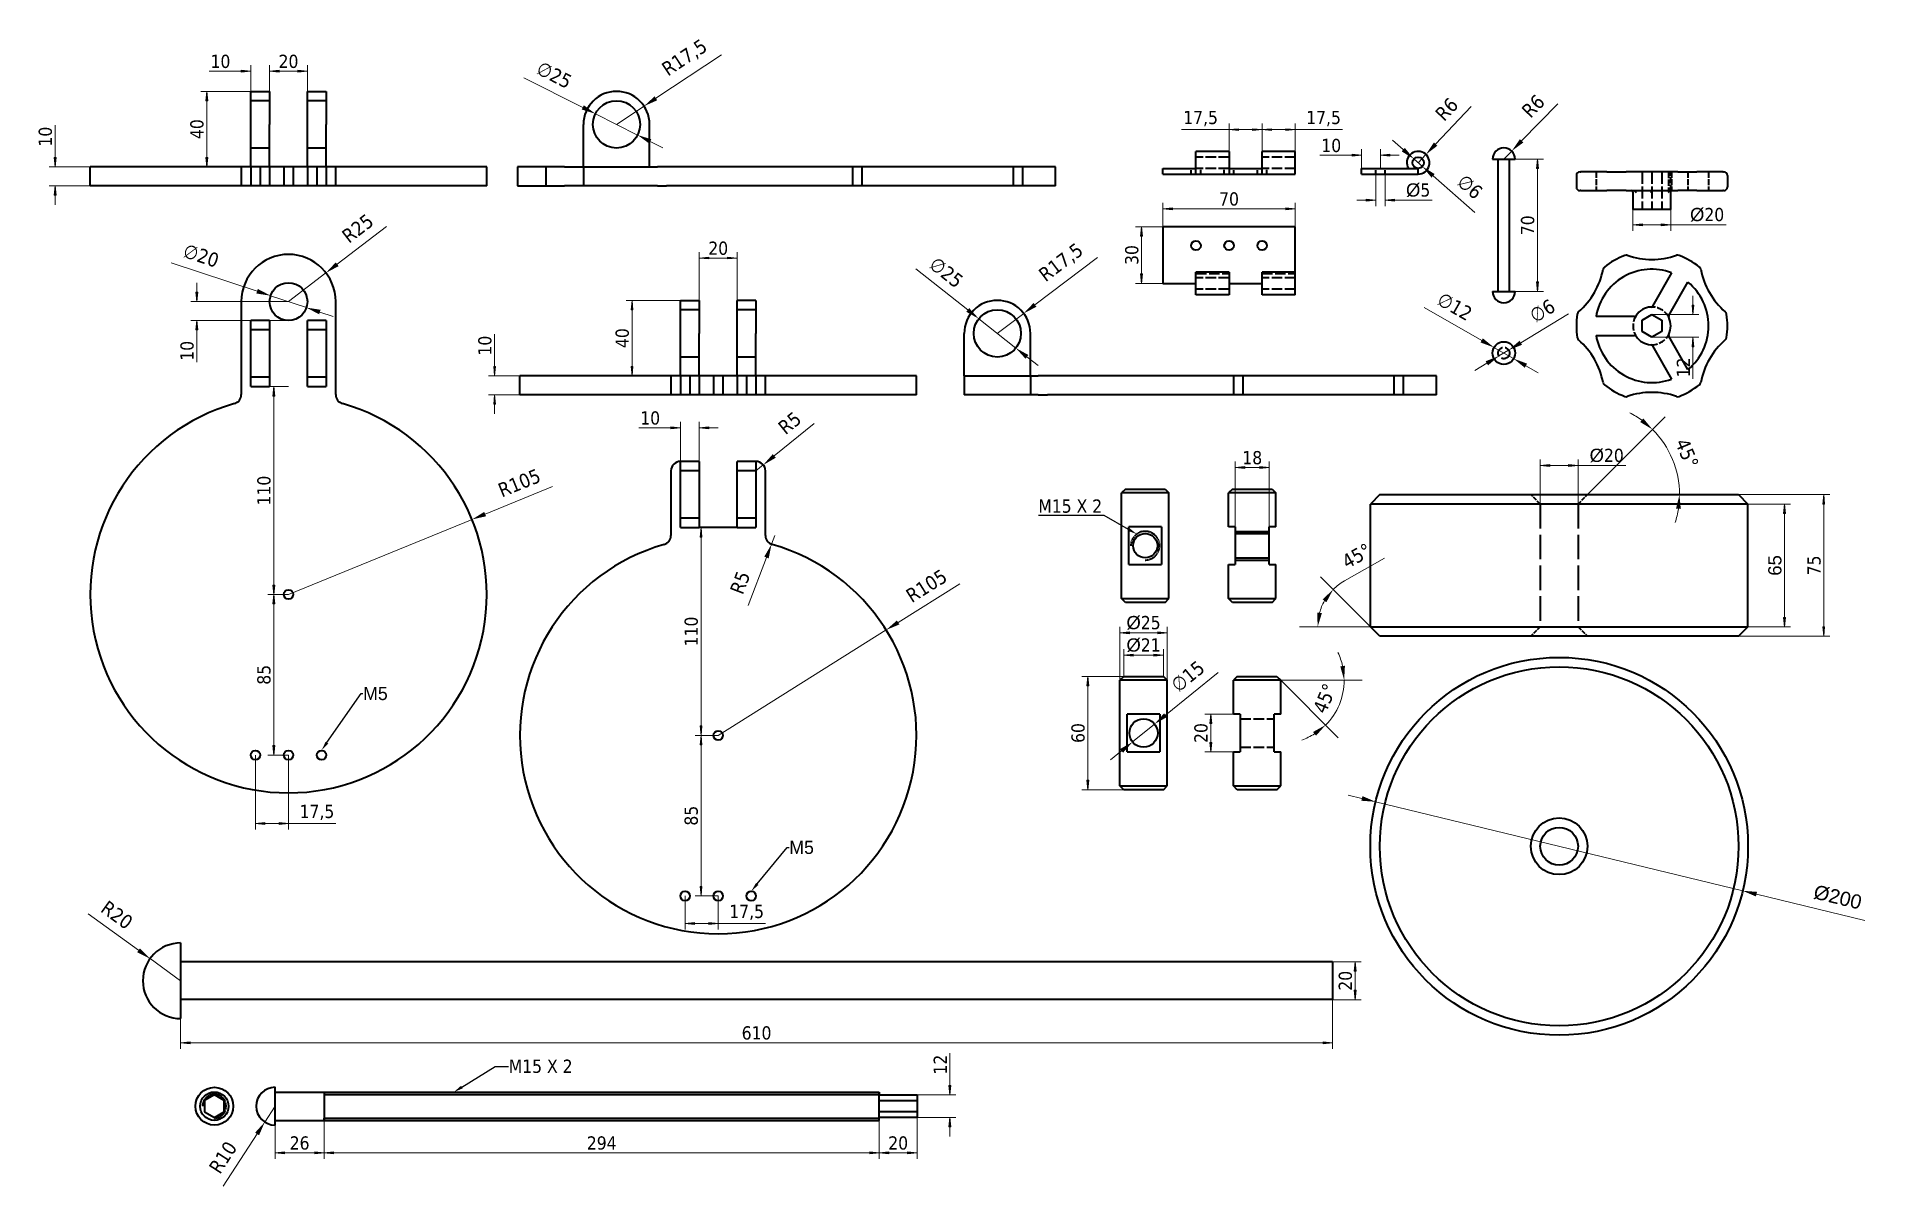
# Model space of a CAD drawing. Header units: millimetres. Extents: x -41 to 931, y 42 to 650.
import ezdxf
from ezdxf import colors
from ezdxf.entities.mleader import LeaderData, LeaderLine
from ezdxf.math import Vec2, Vec3

# ---------------------------------------------------------------- set-up
doc = ezdxf.new("R2010")
doc.units = ezdxf.units.MM
doc.header["$LTSCALE"] = 3
doc.linetypes.add('DASHED', pattern=[0.2068, 0.1655, -0.0413])
for name, color, linetype, lineweight in [('Dimension (ISO)', 7, 'Continuous', 20), ('Dimensions (ISO)', 7, 'Continuous', 20), ('Hidden (ISO)', 7, 'DASHED', 35), ('Visible (ISO)', 7, 'Continuous', 35)]:
    doc.layers.add(name, color=color, linetype=linetype, lineweight=lineweight)
doc.styles.add('Label Text (ISO)', font='tahoma.ttf')
doc.styles.add('Note Text (ISO)', font='tahoma.ttf')
doc.dimstyles.new('Default (ISO)', dxfattribs={"dimscale": 3, "dimtxt": 2.5, "dimasz": 2.5, "dimexe": 3.175, "dimexo": 0, "dimgap": 1.5, "dimtad": 1, "dimrnd": 1e-08, "dimtxsty": 'Note Text (ISO)', "dimcen": 0.09, "dimdle": 10, "dimclrd": 256, "dimclre": 256, "dimclrt": 256, "dimadec": 0, "dimazin": 0, "dimtfac": 1.001486, "dimtmove": 0, "dimatfit": 3, "dimfxl": 1, "dimtolj": 1, "dimtzin": 0, "dimlwd": -1, "dimlwe": -1, "dimarcsym": 0})
doc.dimstyles.new('Default (ISO)$0', dxfattribs={"dimtxt": 7, "dimasz": 5, "dimexe": 3.175, "dimexo": 0, "dimgap": 1.5, "dimtad": 1, "dimtxsty": 'Note Text (ISO)', "dimblk": 'Filled-1', "dimcen": 0.09, "dimclrd": 256, "dimclre": 256, "dimclrt": 256, "dimadec": 0, "dimazin": 0, "dimtfac": 1, "dimtofl": 0, "dimtmove": 0, "dimatfit": 3, "dimfxl": 1, "dimtolj": 1, "dimtzin": 0, "dimlwd": -1, "dimlwe": -1, "dimarcsym": 0})

msp = doc.modelspace()

# ---------------------------------------------------------------- blocks, each defined once
blk = doc.blocks.new('*D6')
at = {"layer": 'Defpoints', "color": 0, "transparency": 16777216}
for p in [(667.64, 245.1), (862.01, 197.98)]:
    blk.add_point(p, dxfattribs=at)
at = {"layer": 'Dimensions (ISO)', "transparency": 16777216}
for p, q in [((660.35, 246.87), (653.06, 248.63)), ((667.64, 245.1), (862.01, 197.98)), ((926.71, 182.29), (869.3, 196.21))]:
    blk.add_line(p, q, dxfattribs=at)
for points in [[(660.64, 248.08), (660.05, 245.65), (667.64, 245.1)], [(869.59, 197.42), (869, 194.99), (862.01, 197.98)]]:
    blk.add_solid(points, dxfattribs=at)
at = {"layer": 'Dimensions (ISO)', "transparency": 16777216, "insert": (912.34, 194.56), "char_height": 7.5, "width": 35.2864, "attachment_point": 5, "rotation": 346.37184, "style": 'Note Text (ISO)'}
blk.add_mtext('\\A1;{\\fArial|b0|i0|c0|p34;%%C200}', dxfattribs=at)
blk = doc.blocks.new('Filled-1')
at = {"color": 0}
for p, q in [((0, 0), (-1, 0.1)), ((-1, 0.1), (-1, -0.1)), ((-1, 0), (0, 0)), ((-1, -0.1), (0, 0))]:
    blk.add_line(p, q, dxfattribs=at)
at = {"color": 0, "flags": 128}
blk.add_lwpolyline([(-1, -0.1), (0, 0), (-1, 0.1), (-1, -0.1)], dxfattribs=at)
at = {"color": 0}
blk.add_solid([(-1, -0.1), (0, 0), (-1, 0.1), (-1, -0.1)], dxfattribs=at)
blk = doc.blocks.new('*D7')
at = {"layer": 'Defpoints', "color": 0, "transparency": 16777216}
for p in [(774.82, 423.06), (754.82, 402.69), (774.82, 402.69)]:
    blk.add_point(p, dxfattribs=at)
at = {"layer": 'Dimensions (ISO)', "linetype": 'Continuous', "transparency": 16777216}
for p, q in [((754.82, 402.69), (754.82, 426.23)), ((759.82, 423.06), (769.82, 423.06)), ((774.82, 402.69), (774.82, 426.23)), ((774.82, 423.06), (800.15, 423.06))]:
    blk.add_line(p, q, dxfattribs=at)
at = {"layer": 'Dimensions (ISO)', "transparency": 16777216, "xscale": 5, "yscale": 5, "zscale": 5, "rotation": 180}
blk.add_blockref('Filled-1', (754.82, 423.06), dxfattribs=at)
at = {"layer": 'Dimensions (ISO)', "transparency": 16777216, "xscale": 5, "yscale": 5, "zscale": 5}
blk.add_blockref('Filled-1', (774.82, 423.06), dxfattribs=at)
at = {"layer": 'Dimensions (ISO)', "transparency": 16777216, "insert": (789.99, 428.33), "char_height": 7, "attachment_point": 5, "style": 'Note Text (ISO)'}
blk.add_mtext('\\A1;{\\fArial|b0|i0|c0|p34;%%C}20', dxfattribs=at)
blk = doc.blocks.new('*D8')
at = {"layer": 'Defpoints', "color": 0, "transparency": 16777216}
for p in [(859.82, 407.69), (904.91, 407.69), (859.82, 332.69)]:
    blk.add_point(p, dxfattribs=at)
at = {"layer": 'Dimensions (ISO)', "linetype": 'Continuous', "transparency": 16777216}
for p, q in [((859.82, 407.69), (908.09, 407.69)), ((904.91, 337.69), (904.91, 402.69)), ((859.82, 332.69), (908.09, 332.69))]:
    blk.add_line(p, q, dxfattribs=at)
at = {"layer": 'Dimensions (ISO)', "transparency": 16777216, "xscale": 5, "yscale": 5, "zscale": 5}
for p, rotation in [((904.91, 407.69), 90), ((904.91, 332.69), 270)]:
    blk.add_blockref('Filled-1', p, dxfattribs=dict(at, rotation=rotation))
at = {"layer": 'Dimensions (ISO)', "transparency": 16777216, "insert": (899.84, 370.19), "char_height": 7, "width": 23.618, "attachment_point": 5, "rotation": 90, "style": 'Note Text (ISO)'}
blk.add_mtext('\\A1;75', dxfattribs=at)
blk = doc.blocks.new('*D9')
at = {"layer": 'Defpoints', "color": 0, "transparency": 16777216}
for p in [(864.82, 402.69), (864.82, 337.69), (884.16, 337.69)]:
    blk.add_point(p, dxfattribs=at)
at = {"layer": 'Dimensions (ISO)', "linetype": 'Continuous', "transparency": 16777216}
for p, q in [((864.82, 402.69), (887.34, 402.69)), ((884.16, 397.69), (884.16, 342.69)), ((864.82, 337.69), (887.34, 337.69))]:
    blk.add_line(p, q, dxfattribs=at)
at = {"layer": 'Dimensions (ISO)', "transparency": 16777216, "xscale": 5, "yscale": 5, "zscale": 5}
for p, rotation in [((884.16, 402.69), 90), ((884.16, 337.69), 270)]:
    blk.add_blockref('Filled-1', p, dxfattribs=dict(at, rotation=rotation))
at = {"layer": 'Dimensions (ISO)', "transparency": 16777216, "insert": (879.09, 370.19), "char_height": 7, "attachment_point": 5, "rotation": 90, "style": 'Note Text (ISO)'}
blk.add_mtext('\\A1;{\\fArial|b0|i0|c0|p34;65}', dxfattribs=at)
blk = doc.blocks.new('*D31')
at = {"layer": 'Defpoints', "color": 0, "transparency": 16777216}
for p in [(534.21, 311.49), (515.21, 251.49), (534.21, 251.49)]:
    blk.add_point(p, dxfattribs=at)
at = {"layer": 'Dimension (ISO)', "linetype": 'Continuous', "transparency": 16777216}
for p, q in [((534.21, 311.49), (512.03, 311.49)), ((515.21, 306.49), (515.21, 256.49)), ((534.21, 251.49), (512.03, 251.49))]:
    blk.add_line(p, q, dxfattribs=at)
at = {"layer": 'Dimension (ISO)', "transparency": 16777216, "xscale": 5, "yscale": 5, "zscale": 5}
for p, rotation in [((515.21, 311.49), 90), ((515.21, 251.49), 270)]:
    blk.add_blockref('Filled-1', p, dxfattribs=dict(at, rotation=rotation))
at = {"layer": 'Dimension (ISO)', "transparency": 16777216, "insert": (510.06, 281.49), "char_height": 7, "attachment_point": 5, "rotation": 90, "style": 'Note Text (ISO)'}
blk.add_mtext('\\A1;60', dxfattribs=at)
blk = doc.blocks.new('*D32')
at = {"layer": 'Defpoints', "color": 0, "transparency": 16777216}
for p in [(637.87, 344.91), (664.82, 337.69), (664.82, 337.69), (669.82, 332.69), (864.82, 337.69)]:
    blk.add_point(p, dxfattribs=at)
at = {"layer": 'Dimension (ISO)', "transparency": 16777216}
for p, q in [((651.06, 361.97), (672.29, 374)), ((664.82, 337.69), (638.36, 364.16)), ((664.82, 337.69), (627.39, 337.69))]:
    blk.add_line(p, q, dxfattribs=at)
for start, end in [(119.55375, 135), (150.44625, 164.55375)]:
    blk.add_arc((664.82, 337.69), 27.9, start, end, dxfattribs=at)
for points in [[(639.55, 352.21), (641.54, 350.7), (645.09, 357.42)], [(639.16, 344.96), (636.69, 345.29), (636.92, 337.69)]]:
    blk.add_solid(points, dxfattribs=at)
at = {"layer": 'Dimension (ISO)', "transparency": 16777216, "insert": (657.57, 375.23), "char_height": 7.5, "attachment_point": 5, "rotation": 29.55375, "style": 'Note Text (ISO)'}
blk.add_mtext('\\A1;45°', dxfattribs=at)
blk = doc.blocks.new('*D33')
at = {"layer": 'Defpoints', "color": 0, "transparency": 16777216}
for p in [(826.88, 420.3), (669.82, 407.69), (774.82, 402.69), (779.82, 407.69), (859.82, 407.69)]:
    blk.add_point(p, dxfattribs=at)
at = {"layer": 'Dimension (ISO)', "transparency": 16777216}
blk.add_line((779.82, 407.69), (821.01, 448.87), dxfattribs=at)
for start, end in [(53.82965, 62.6593), (0, 45), (342.3407, 351.17035)]:
    blk.add_arc((779.82, 407.69), 48.72, start, end, dxfattribs=at)
for points in [[(809.39, 447.97), (807.76, 446.07), (814.27, 442.14)], [(826.71, 400.31), (829.21, 400.12), (828.54, 407.69)]]:
    blk.add_solid(points, dxfattribs=at)
at = {"layer": 'Dimension (ISO)', "transparency": 16777216, "insert": (832.52, 429.52), "char_height": 7.5, "attachment_point": 5, "rotation": 292.5, "style": 'Note Text (ISO)'}
blk.add_mtext('\\A1;45°', dxfattribs=at)
blk = doc.blocks.new('*D34')
at = {"layer": 'Defpoints', "color": 0, "transparency": 16777216}
for p in [(557.21, 334.54), (532.21, 309.49), (557.21, 309.49)]:
    blk.add_point(p, dxfattribs=at)
at = {"layer": 'Dimension (ISO)', "linetype": 'Continuous', "transparency": 16777216}
for p, q in [((532.21, 309.49), (532.21, 337.72)), ((537.21, 334.54), (552.21, 334.54)), ((557.21, 309.49), (557.21, 337.72))]:
    blk.add_line(p, q, dxfattribs=at)
at = {"layer": 'Dimension (ISO)', "transparency": 16777216, "xscale": 5, "yscale": 5, "zscale": 5, "rotation": 180}
blk.add_blockref('Filled-1', (532.21, 334.54), dxfattribs=at)
at = {"layer": 'Dimension (ISO)', "transparency": 16777216, "xscale": 5, "yscale": 5, "zscale": 5}
blk.add_blockref('Filled-1', (557.21, 334.54), dxfattribs=at)
at = {"layer": 'Dimension (ISO)', "transparency": 16777216, "insert": (544.71, 339.81), "char_height": 7, "attachment_point": 5, "style": 'Note Text (ISO)'}
blk.add_mtext('\\A1;{\\fArial|b0|i0|c0|p34;%%C}25', dxfattribs=at)
blk = doc.blocks.new('*D35')
at = {"layer": 'Defpoints', "color": 0, "transparency": 16777216}
for p in [(555.21, 322.69), (534.21, 311.49), (555.21, 311.49)]:
    blk.add_point(p, dxfattribs=at)
at = {"layer": 'Dimension (ISO)', "linetype": 'Continuous', "transparency": 16777216}
for p, q in [((534.21, 311.49), (534.21, 325.87)), ((539.21, 322.69), (550.21, 322.69)), ((555.21, 311.49), (555.21, 325.87))]:
    blk.add_line(p, q, dxfattribs=at)
at = {"layer": 'Dimension (ISO)', "transparency": 16777216, "xscale": 5, "yscale": 5, "zscale": 5, "rotation": 180}
blk.add_blockref('Filled-1', (534.21, 322.69), dxfattribs=at)
at = {"layer": 'Dimension (ISO)', "transparency": 16777216, "xscale": 5, "yscale": 5, "zscale": 5}
blk.add_blockref('Filled-1', (555.21, 322.69), dxfattribs=at)
at = {"layer": 'Dimension (ISO)', "transparency": 16777216, "insert": (544.71, 327.96), "char_height": 7, "attachment_point": 5, "style": 'Note Text (ISO)'}
blk.add_mtext('\\A1;{\\fArial|b0|i0|c0|p34;%%C}21', dxfattribs=at)
blk = doc.blocks.new('*D36')
at = {"layer": 'Defpoints', "color": 0, "transparency": 16777216}
for p in [(615.37, 311.49), (592.37, 309.49), (617.37, 309.49), (617.37, 309.49), (646.47, 292.69)]:
    blk.add_point(p, dxfattribs=at)
at = {"layer": 'Dimension (ISO)', "transparency": 16777216}
for q in [(647.86, 279), (660.49, 309.49)]:
    blk.add_line((617.37, 309.49), q, dxfattribs=at)
for start, end in [(12.81612, 25.63224), (315, 360), (289.36776, 302.18388)]:
    blk.add_arc((617.37, 309.49), 33.6, start, end, dxfattribs=at)
for points in [[(651.37, 317.08), (648.89, 316.8), (650.97, 309.49)], [(634.49, 282.03), (636.05, 280.08), (641.13, 285.73)]]:
    blk.add_solid(points, dxfattribs=at)
at = {"layer": 'Dimension (ISO)', "transparency": 16777216, "insert": (640.72, 299.82), "char_height": 7.5, "attachment_point": 5, "rotation": 67.5, "style": 'Note Text (ISO)'}
blk.add_mtext('\\A1;45°', dxfattribs=at)
blk = doc.blocks.new('*D37')
at = {"layer": 'Defpoints', "color": 0, "transparency": 16777216}
for p in [(592.37, 291.49), (580.31, 271.49), (592.37, 271.49)]:
    blk.add_point(p, dxfattribs=at)
at = {"layer": 'Dimension (ISO)', "linetype": 'Continuous', "transparency": 16777216}
for p, q in [((592.37, 291.49), (577.14, 291.49)), ((580.31, 286.49), (580.31, 276.49)), ((592.37, 271.49), (577.14, 271.49))]:
    blk.add_line(p, q, dxfattribs=at)
at = {"layer": 'Dimension (ISO)', "transparency": 16777216, "xscale": 5, "yscale": 5, "zscale": 5}
for p, rotation in [((580.31, 291.49), 90), ((580.31, 271.49), 270)]:
    blk.add_blockref('Filled-1', p, dxfattribs=dict(at, rotation=rotation))
at = {"layer": 'Dimension (ISO)', "transparency": 16777216, "insert": (575.17, 281.49), "char_height": 7, "attachment_point": 5, "rotation": 90, "style": 'Note Text (ISO)'}
blk.add_mtext('\\A1;20', dxfattribs=at)
blk = doc.blocks.new('*D38')
at = {"layer": 'Defpoints', "color": 0, "transparency": 16777216}
for p in [(550.54, 286.22), (538.89, 276.76)]:
    blk.add_point(p, dxfattribs=at)
at = {"layer": 'Dimension (ISO)', "transparency": 16777216}
for p, q in [((584.18, 313.55), (556.36, 290.95)), ((538.89, 276.76), (550.54, 286.22)), ((533.07, 272.03), (527.25, 267.31))]:
    blk.add_line(p, q, dxfattribs=at)
for points in [[(555.57, 291.92), (557.15, 289.98), (550.54, 286.22)], [(532.28, 273), (533.86, 271.06), (538.89, 276.76)]]:
    blk.add_solid(points, dxfattribs=at)
at = {"layer": 'Dimension (ISO)', "transparency": 16777216, "insert": (568.15, 311.52), "char_height": 7.5, "attachment_point": 5, "rotation": 39.08285, "style": 'Note Text (ISO)'}
blk.add_mtext('\\A1;∅15', dxfattribs=at)
blk = doc.blocks.new('*D39')
at = {"layer": 'Defpoints', "color": 0, "transparency": 16777216}
for p in [(554.99, 558.97), (554.99, 549.48), (624.99, 549.48)]:
    blk.add_point(p, dxfattribs=at)
at = {"layer": 'Dimension (ISO)', "linetype": 'Continuous', "transparency": 16777216}
for p, q in [((554.99, 549.48), (554.99, 562.14)), ((619.99, 558.97), (559.99, 558.97)), ((624.99, 549.48), (624.99, 562.14))]:
    blk.add_line(p, q, dxfattribs=at)
at = {"layer": 'Dimension (ISO)', "transparency": 16777216, "xscale": 5, "yscale": 5, "zscale": 5, "rotation": 180}
blk.add_blockref('Filled-1', (554.99, 558.97), dxfattribs=at)
at = {"layer": 'Dimension (ISO)', "transparency": 16777216, "xscale": 5, "yscale": 5, "zscale": 5}
blk.add_blockref('Filled-1', (624.99, 558.97), dxfattribs=at)
at = {"layer": 'Dimension (ISO)', "transparency": 16777216, "insert": (589.99, 564.11), "char_height": 7, "attachment_point": 5, "style": 'Note Text (ISO)'}
blk.add_mtext('\\A1;70', dxfattribs=at)
blk = doc.blocks.new('*D40')
at = {"layer": 'Defpoints', "color": 0, "transparency": 16777216}
for p in [(624.99, 600.85), (607.49, 589.34), (624.99, 589.34)]:
    blk.add_point(p, dxfattribs=at)
at = {"layer": 'Dimension (ISO)', "linetype": 'Continuous', "transparency": 16777216}
for p, q in [((607.49, 589.34), (607.49, 604.02)), ((624.99, 589.34), (624.99, 604.02)), ((612.49, 600.85), (619.99, 600.85)), ((624.99, 600.85), (650.11, 600.85))]:
    blk.add_line(p, q, dxfattribs=at)
at = {"layer": 'Dimension (ISO)', "transparency": 16777216, "xscale": 5, "yscale": 5, "zscale": 5, "rotation": 180}
blk.add_blockref('Filled-1', (607.49, 600.85), dxfattribs=at)
at = {"layer": 'Dimension (ISO)', "transparency": 16777216, "xscale": 5, "yscale": 5, "zscale": 5}
blk.add_blockref('Filled-1', (624.99, 600.85), dxfattribs=at)
at = {"layer": 'Dimension (ISO)', "transparency": 16777216, "insert": (640.05, 606.73), "char_height": 7, "attachment_point": 5, "style": 'Note Text (ISO)'}
blk.add_mtext('\\A1;17,5', dxfattribs=at)
blk = doc.blocks.new('*D41')
at = {"layer": 'Defpoints', "color": 0, "transparency": 16777216}
for p in [(589.99, 600.85), (589.99, 589.34), (607.49, 589.34)]:
    blk.add_point(p, dxfattribs=at)
at = {"layer": 'Dimension (ISO)', "linetype": 'Continuous', "transparency": 16777216}
for p, q in [((589.99, 589.34), (589.99, 604.02)), ((607.49, 589.34), (607.49, 604.02)), ((589.99, 600.85), (564.87, 600.85)), ((602.49, 600.85), (594.99, 600.85))]:
    blk.add_line(p, q, dxfattribs=at)
at = {"layer": 'Dimension (ISO)', "transparency": 16777216, "xscale": 5, "yscale": 5, "zscale": 5, "rotation": 180}
blk.add_blockref('Filled-1', (589.99, 600.85), dxfattribs=at)
at = {"layer": 'Dimension (ISO)', "transparency": 16777216, "xscale": 5, "yscale": 5, "zscale": 5}
blk.add_blockref('Filled-1', (607.49, 600.85), dxfattribs=at)
at = {"layer": 'Dimension (ISO)', "transparency": 16777216, "insert": (574.93, 606.73), "char_height": 7, "attachment_point": 5, "style": 'Note Text (ISO)'}
blk.add_mtext('\\A1;17,5', dxfattribs=at)
blk = doc.blocks.new('*D42')
at = {"layer": 'Defpoints', "color": 0, "transparency": 16777216}
for p in [(554.99, 549.48), (543.65, 519.48), (554.99, 519.48)]:
    blk.add_point(p, dxfattribs=at)
at = {"layer": 'Dimension (ISO)', "linetype": 'Continuous', "transparency": 16777216}
for p, q in [((554.99, 549.48), (540.48, 549.48)), ((543.65, 544.48), (543.65, 524.48)), ((554.99, 519.48), (540.48, 519.48))]:
    blk.add_line(p, q, dxfattribs=at)
at = {"layer": 'Dimension (ISO)', "transparency": 16777216, "xscale": 5, "yscale": 5, "zscale": 5}
for p, rotation in [((543.65, 549.48), 90), ((543.65, 519.48), 270)]:
    blk.add_blockref('Filled-1', p, dxfattribs=dict(at, rotation=rotation))
at = {"layer": 'Dimension (ISO)', "transparency": 16777216, "insert": (538.51, 534.48), "char_height": 7, "attachment_point": 5, "rotation": 90, "style": 'Note Text (ISO)'}
blk.add_mtext('\\A1;30', dxfattribs=at)
blk = doc.blocks.new('*D43')
at = {"layer": 'Defpoints', "color": 0, "transparency": 16777216}
for p in [(660.15, 587.28), (660.15, 580.34), (670.15, 580.34)]:
    blk.add_point(p, dxfattribs=at)
at = {"layer": 'Dimension (ISO)', "linetype": 'Continuous', "transparency": 16777216}
for p, q in [((655.15, 587.28), (638.09, 587.28)), ((660.15, 580.34), (660.15, 590.46)), ((670.15, 580.34), (670.15, 590.46)), ((675.15, 587.28), (680.15, 587.28))]:
    blk.add_line(p, q, dxfattribs=at)
at = {"layer": 'Dimension (ISO)', "transparency": 16777216, "xscale": 5, "yscale": 5, "zscale": 5}
blk.add_blockref('Filled-1', (660.15, 587.28), dxfattribs=at)
at = {"layer": 'Dimension (ISO)', "transparency": 16777216, "xscale": 5, "yscale": 5, "zscale": 5, "rotation": 180}
blk.add_blockref('Filled-1', (670.15, 587.28), dxfattribs=at)
at = {"layer": 'Dimension (ISO)', "transparency": 16777216, "insert": (644.12, 592.43), "char_height": 7, "attachment_point": 5, "style": 'Note Text (ISO)'}
blk.add_mtext('\\A1;10', dxfattribs=at)
blk = doc.blocks.new('*D44')
at = {"layer": 'Defpoints', "color": 0, "transparency": 16777216}
for p in [(690.15, 583.34), (694.26, 587.71)]:
    blk.add_point(p, dxfattribs=at)
at = {"layer": 'Dimension (ISO)', "transparency": 16777216}
for p, q in [((718.21, 613.14), (699.4, 593.17)), ((690.15, 583.34), (694.26, 587.71))]:
    blk.add_line(p, q, dxfattribs=at)
blk.add_solid([(698.49, 594.02), (700.31, 592.31), (694.26, 587.71)], dxfattribs=at)
at = {"layer": 'Dimension (ISO)', "transparency": 16777216, "insert": (705.26, 611.64), "char_height": 7.5, "attachment_point": 5, "rotation": 46.72011, "style": 'Note Text (ISO)'}
blk.add_mtext('\\A1;R6', dxfattribs=at)
blk = doc.blocks.new('*D45')
at = {"layer": 'Defpoints', "color": 0, "transparency": 16777216}
for p in [(687.89, 585.32), (692.4, 581.36)]:
    blk.add_point(p, dxfattribs=at)
at = {"layer": 'Dimension (ISO)', "transparency": 16777216}
for p, q in [((682.25, 590.27), (676.62, 595.21)), ((687.89, 585.32), (692.4, 581.36)), ((720.22, 556.94), (698.04, 576.41))]:
    blk.add_line(p, q, dxfattribs=at)
for points in [[(683.08, 591.21), (681.43, 589.33), (687.89, 585.32)], [(698.86, 577.35), (697.21, 575.47), (692.4, 581.36)]]:
    blk.add_solid(points, dxfattribs=at)
at = {"layer": 'Dimension (ISO)', "transparency": 16777216, "insert": (717.58, 570.62), "char_height": 7.5, "attachment_point": 5, "rotation": 318.72544, "style": 'Note Text (ISO)'}
blk.add_mtext('\\A1;∅6', dxfattribs=at)
blk = doc.blocks.new('*D46')
at = {"layer": 'Defpoints', "color": 0, "transparency": 16777216}
for p in [(667.65, 577.34), (672.65, 577.34), (672.65, 563.52)]:
    blk.add_point(p, dxfattribs=at)
at = {"layer": 'Dimension (ISO)', "linetype": 'Continuous', "transparency": 16777216}
for p, q in [((667.65, 577.34), (667.65, 560.35)), ((672.65, 577.34), (672.65, 560.35)), ((662.65, 563.52), (657.65, 563.52)), ((677.65, 563.52), (697.61, 563.52))]:
    blk.add_line(p, q, dxfattribs=at)
at = {"layer": 'Dimension (ISO)', "transparency": 16777216, "xscale": 5, "yscale": 5, "zscale": 5}
blk.add_blockref('Filled-1', (667.65, 563.52), dxfattribs=at)
at = {"layer": 'Dimension (ISO)', "transparency": 16777216, "xscale": 5, "yscale": 5, "zscale": 5, "rotation": 180}
blk.add_blockref('Filled-1', (672.65, 563.52), dxfattribs=at)
at = {"layer": 'Dimension (ISO)', "transparency": 16777216, "insert": (690.13, 568.79), "char_height": 7, "attachment_point": 5, "style": 'Note Text (ISO)'}
blk.add_mtext('\\A1;{\\fArial|b0|i0|c0|p34;%%C}5', dxfattribs=at)
blk = doc.blocks.new('*D47')
at = {"layer": 'Defpoints', "color": 0, "transparency": 16777216}
for p in [(735.5, 585.22), (739.69, 589.52)]:
    blk.add_point(p, dxfattribs=at)
at = {"layer": 'Dimension (ISO)', "transparency": 16777216}
for p, q in [((764.05, 614.56), (744.92, 594.9)), ((735.5, 585.22), (739.69, 589.52))]:
    blk.add_line(p, q, dxfattribs=at)
blk.add_solid([(744.02, 595.77), (745.81, 594.02), (739.69, 589.52)], dxfattribs=at)
at = {"layer": 'Dimension (ISO)', "transparency": 16777216, "insert": (751.08, 613.27), "char_height": 7.5, "attachment_point": 5, "rotation": 45.78192, "style": 'Note Text (ISO)'}
blk.add_mtext('\\A1;R6', dxfattribs=at)
blk = doc.blocks.new('*D48')
at = {"layer": 'Defpoints', "color": 0, "transparency": 16777216}
for p in [(741.5, 585.22), (753.29, 585.22), (741.5, 515.22)]:
    blk.add_point(p, dxfattribs=at)
at = {"layer": 'Dimension (ISO)', "linetype": 'Continuous', "transparency": 16777216}
for p, q in [((741.5, 585.22), (756.46, 585.22)), ((753.29, 520.22), (753.29, 580.22)), ((741.5, 515.22), (756.46, 515.22))]:
    blk.add_line(p, q, dxfattribs=at)
at = {"layer": 'Dimension (ISO)', "transparency": 16777216, "xscale": 5, "yscale": 5, "zscale": 5}
for p, rotation in [((753.29, 585.22), 90), ((753.29, 515.22), 270)]:
    blk.add_blockref('Filled-1', p, dxfattribs=dict(at, rotation=rotation))
at = {"layer": 'Dimension (ISO)', "transparency": 16777216, "insert": (748.15, 550.22), "char_height": 7, "attachment_point": 5, "rotation": 90, "style": 'Note Text (ISO)'}
blk.add_mtext('\\A1;70', dxfattribs=at)
blk = doc.blocks.new('*D49')
at = {"layer": 'Defpoints', "color": 0, "transparency": 16777216}
for p in [(730.29, 485.58), (740.71, 479.63)]:
    blk.add_point(p, dxfattribs=at)
at = {"layer": 'Dimension (ISO)', "transparency": 16777216}
for p, q in [((693.36, 506.68), (723.78, 489.3)), ((740.71, 479.63), (730.29, 485.58)), ((747.23, 475.91), (753.74, 472.19))]:
    blk.add_line(p, q, dxfattribs=at)
for points in [[(724.4, 490.39), (723.16, 488.21), (730.29, 485.58)], [(747.85, 476.99), (746.61, 474.82), (740.71, 479.63)]]:
    blk.add_solid(points, dxfattribs=at)
at = {"layer": 'Dimension (ISO)', "transparency": 16777216, "insert": (709.55, 507.26), "char_height": 7.5, "attachment_point": 5, "rotation": 330.26663, "style": 'Note Text (ISO)'}
blk.add_mtext('\\A1;∅12', dxfattribs=at)
blk = doc.blocks.new('*D50')
at = {"layer": 'Defpoints', "color": 0, "transparency": 16777216}
for p in [(732.94, 481.05), (738.07, 484.16)]:
    blk.add_point(p, dxfattribs=at)
at = {"layer": 'Dimension (ISO)', "transparency": 16777216}
for p, q in [((769.74, 503.33), (744.49, 488.04)), ((726.52, 477.17), (720.1, 473.28)), ((732.94, 481.05), (738.07, 484.16))]:
    blk.add_line(p, q, dxfattribs=at)
for points in [[(743.84, 489.11), (745.13, 486.97), (738.07, 484.16)], [(725.87, 478.24), (727.17, 476.1), (732.94, 481.05)]]:
    blk.add_solid(points, dxfattribs=at)
at = {"layer": 'Dimension (ISO)', "transparency": 16777216, "insert": (755.9, 504.93), "char_height": 7.5, "attachment_point": 5, "rotation": 31.18448, "style": 'Note Text (ISO)'}
blk.add_mtext('\\A1;∅6', dxfattribs=at)
blk = doc.blocks.new('*D51')
at = {"layer": 'Defpoints', "color": 0, "transparency": 16777216}
for p in [(803.92, 558.55), (823.92, 558.55), (823.92, 550.52)]:
    blk.add_point(p, dxfattribs=at)
at = {"layer": 'Dimension (ISO)', "linetype": 'Continuous', "transparency": 16777216}
for p, q in [((803.92, 558.55), (803.92, 547.35)), ((823.92, 558.55), (823.92, 547.35)), ((808.92, 550.52), (818.92, 550.52)), ((823.92, 550.52), (853.34, 550.52))]:
    blk.add_line(p, q, dxfattribs=at)
at = {"layer": 'Dimension (ISO)', "transparency": 16777216, "xscale": 5, "yscale": 5, "zscale": 5, "rotation": 180}
blk.add_blockref('Filled-1', (803.92, 550.52), dxfattribs=at)
at = {"layer": 'Dimension (ISO)', "transparency": 16777216, "xscale": 5, "yscale": 5, "zscale": 5}
blk.add_blockref('Filled-1', (823.92, 550.52), dxfattribs=at)
at = {"layer": 'Dimension (ISO)', "transparency": 16777216, "insert": (843.17, 555.79), "char_height": 7, "attachment_point": 5, "style": 'Note Text (ISO)'}
blk.add_mtext('\\A1;{\\fArial|b0|i0|c0|p34;%%C}20', dxfattribs=at)
blk = doc.blocks.new('*D52')
at = {"layer": 'Defpoints', "color": 0, "transparency": 16777216}
for p in [(18.57, 162.09), (34.77, 150.36)]:
    blk.add_point(p, dxfattribs=at)
at = {"layer": 'Dimension (ISO)', "transparency": 16777216}
for p, q in [((-14.23, 185.83), (12.49, 166.49)), ((34.77, 150.36), (18.57, 162.09))]:
    blk.add_line(p, q, dxfattribs=at)
blk.add_solid([(13.22, 167.5), (11.76, 165.48), (18.57, 162.09)], dxfattribs=at)
at = {"layer": 'Dimension (ISO)', "transparency": 16777216, "insert": (1.02, 185.17), "char_height": 7.5, "attachment_point": 5, "rotation": 324.10046, "style": 'Note Text (ISO)'}
blk.add_mtext('\\A1;R20', dxfattribs=at)
blk = doc.blocks.new('*D53')
at = {"layer": 'Defpoints', "color": 0, "transparency": 16777216}
for p in [(34.77, 140.36), (644.77, 140.36), (644.77, 117.56)]:
    blk.add_point(p, dxfattribs=at)
at = {"layer": 'Dimension (ISO)', "linetype": 'Continuous', "transparency": 16777216}
for p, q in [((34.77, 140.36), (34.77, 114.39)), ((644.77, 140.36), (644.77, 114.39)), ((39.77, 117.56), (639.77, 117.56))]:
    blk.add_line(p, q, dxfattribs=at)
at = {"layer": 'Dimension (ISO)', "transparency": 16777216, "xscale": 5, "yscale": 5, "zscale": 5, "rotation": 180}
blk.add_blockref('Filled-1', (34.77, 117.56), dxfattribs=at)
at = {"layer": 'Dimension (ISO)', "transparency": 16777216, "xscale": 5, "yscale": 5, "zscale": 5}
blk.add_blockref('Filled-1', (644.77, 117.56), dxfattribs=at)
at = {"layer": 'Dimension (ISO)', "transparency": 16777216, "insert": (339.77, 122.71), "char_height": 7, "attachment_point": 5, "style": 'Note Text (ISO)'}
blk.add_mtext('\\A1;610', dxfattribs=at)
blk = doc.blocks.new('*D54')
at = {"layer": 'Defpoints', "color": 0, "transparency": 16777216}
for p in [(644.77, 160.36), (656.76, 160.36), (644.77, 140.36)]:
    blk.add_point(p, dxfattribs=at)
at = {"layer": 'Dimension (ISO)', "linetype": 'Continuous', "transparency": 16777216}
for p, q in [((644.77, 160.36), (659.94, 160.36)), ((656.76, 145.36), (656.76, 155.36)), ((644.77, 140.36), (659.94, 140.36))]:
    blk.add_line(p, q, dxfattribs=at)
at = {"layer": 'Dimension (ISO)', "transparency": 16777216, "xscale": 5, "yscale": 5, "zscale": 5}
for p, rotation in [((656.76, 160.36), 90), ((656.76, 140.36), 270)]:
    blk.add_blockref('Filled-1', p, dxfattribs=dict(at, rotation=rotation))
at = {"layer": 'Dimension (ISO)', "transparency": 16777216, "insert": (651.62, 150.36), "char_height": 7, "attachment_point": 5, "rotation": 90, "style": 'Note Text (ISO)'}
blk.add_mtext('\\A1;20', dxfattribs=at)
blk = doc.blocks.new('*D55')
at = {"layer": 'Defpoints', "color": 0, "transparency": 16777216}
for p in [(110.77, 76.47), (404.77, 76.47), (404.77, 59.31)]:
    blk.add_point(p, dxfattribs=at)
at = {"layer": 'Dimension (ISO)', "linetype": 'Continuous', "transparency": 16777216}
for p, q in [((110.77, 76.47), (110.77, 56.13)), ((404.77, 76.47), (404.77, 56.13)), ((115.77, 59.31), (399.77, 59.31))]:
    blk.add_line(p, q, dxfattribs=at)
at = {"layer": 'Dimension (ISO)', "transparency": 16777216, "xscale": 5, "yscale": 5, "zscale": 5, "rotation": 180}
blk.add_blockref('Filled-1', (110.77, 59.31), dxfattribs=at)
at = {"layer": 'Dimension (ISO)', "transparency": 16777216, "xscale": 5, "yscale": 5, "zscale": 5}
blk.add_blockref('Filled-1', (404.77, 59.31), dxfattribs=at)
at = {"layer": 'Dimension (ISO)', "transparency": 16777216, "insert": (257.77, 64.45), "char_height": 7, "attachment_point": 5, "style": 'Note Text (ISO)'}
blk.add_mtext('\\A1;294', dxfattribs=at)
blk = doc.blocks.new('*D56')
at = {"layer": 'Defpoints', "color": 0, "transparency": 16777216}
for p in [(404.77, 77.97), (424.77, 77.97), (424.77, 59.31)]:
    blk.add_point(p, dxfattribs=at)
at = {"layer": 'Dimension (ISO)', "linetype": 'Continuous', "transparency": 16777216}
for p, q in [((404.77, 77.97), (404.77, 56.13)), ((424.77, 77.97), (424.77, 56.13)), ((409.77, 59.31), (419.77, 59.31))]:
    blk.add_line(p, q, dxfattribs=at)
at = {"layer": 'Dimension (ISO)', "transparency": 16777216, "xscale": 5, "yscale": 5, "zscale": 5, "rotation": 180}
blk.add_blockref('Filled-1', (404.77, 59.31), dxfattribs=at)
at = {"layer": 'Dimension (ISO)', "transparency": 16777216, "xscale": 5, "yscale": 5, "zscale": 5}
blk.add_blockref('Filled-1', (424.77, 59.31), dxfattribs=at)
at = {"layer": 'Dimension (ISO)', "transparency": 16777216, "insert": (414.77, 64.45), "char_height": 7, "attachment_point": 5, "style": 'Note Text (ISO)'}
blk.add_mtext('\\A1;20', dxfattribs=at)
blk = doc.blocks.new('*D57')
at = {"layer": 'Defpoints', "color": 0, "transparency": 16777216}
for p in [(84.77, 76.47), (110.77, 76.47), (110.77, 59.31)]:
    blk.add_point(p, dxfattribs=at)
at = {"layer": 'Dimension (ISO)', "linetype": 'Continuous', "transparency": 16777216}
for p, q in [((84.77, 76.47), (84.77, 56.13)), ((110.77, 76.47), (110.77, 56.13)), ((89.77, 59.31), (105.77, 59.31))]:
    blk.add_line(p, q, dxfattribs=at)
at = {"layer": 'Dimension (ISO)', "transparency": 16777216, "xscale": 5, "yscale": 5, "zscale": 5, "rotation": 180}
blk.add_blockref('Filled-1', (84.77, 59.31), dxfattribs=at)
at = {"layer": 'Dimension (ISO)', "transparency": 16777216, "xscale": 5, "yscale": 5, "zscale": 5}
blk.add_blockref('Filled-1', (110.77, 59.31), dxfattribs=at)
at = {"layer": 'Dimension (ISO)', "transparency": 16777216, "insert": (97.77, 64.45), "char_height": 7, "attachment_point": 5, "style": 'Note Text (ISO)'}
blk.add_mtext('\\A1;26', dxfattribs=at)
blk = doc.blocks.new('*D58')
at = {"layer": 'Defpoints', "color": 0, "transparency": 16777216}
for p in [(424.77, 89.97), (442.14, 89.97), (424.77, 77.97)]:
    blk.add_point(p, dxfattribs=at)
at = {"layer": 'Dimension (ISO)', "linetype": 'Continuous', "transparency": 16777216}
for p, q in [((442.14, 94.97), (442.14, 112)), ((424.77, 89.97), (445.31, 89.97)), ((424.77, 77.97), (445.31, 77.97)), ((442.14, 72.97), (442.14, 67.97))]:
    blk.add_line(p, q, dxfattribs=at)
at = {"layer": 'Dimension (ISO)', "transparency": 16777216, "xscale": 5, "yscale": 5, "zscale": 5}
for p, rotation in [((442.14, 89.97), 270), ((442.14, 77.97), 90)]:
    blk.add_blockref('Filled-1', p, dxfattribs=dict(at, rotation=rotation))
at = {"layer": 'Dimension (ISO)', "transparency": 16777216, "insert": (437.06, 105.98), "char_height": 7, "attachment_point": 5, "rotation": 90, "style": 'Note Text (ISO)'}
blk.add_mtext('\\A1;12', dxfattribs=at)
blk = doc.blocks.new('*D59')
at = {"layer": 'Defpoints', "color": 0, "transparency": 16777216}
for p in [(84.77, 83.97), (79.33, 75.58)]:
    blk.add_point(p, dxfattribs=at)
at = {"layer": 'Dimension (ISO)', "transparency": 16777216}
for p, q in [((84.77, 83.97), (79.33, 75.58)), ((57.32, 41.6), (75.26, 69.28))]:
    blk.add_line(p, q, dxfattribs=at)
blk.add_solid([(74.21, 69.96), (76.31, 68.6), (79.33, 75.58)], dxfattribs=at)
at = {"layer": 'Dimension (ISO)', "transparency": 16777216, "insert": (57.2, 56.86), "char_height": 7.5, "attachment_point": 5, "rotation": 57.06613, "style": 'Note Text (ISO)'}
blk.add_mtext('\\A1;R10', dxfattribs=at)
blk = doc.blocks.new('*D60')
at = {"layer": 'Defpoints', "color": 0, "transparency": 16777216}
for p in [(813.92, 502.97), (813.92, 490.97), (835.68, 490.97)]:
    blk.add_point(p, dxfattribs=at)
at = {"layer": 'Dimension (ISO)', "linetype": 'Continuous', "transparency": 16777216}
for p, q in [((835.68, 507.97), (835.68, 512.97)), ((813.92, 502.97), (838.86, 502.97)), ((813.92, 490.97), (838.86, 490.97)), ((835.68, 485.97), (835.68, 468.95))]:
    blk.add_line(p, q, dxfattribs=at)
at = {"layer": 'Dimension (ISO)', "transparency": 16777216, "xscale": 5, "yscale": 5, "zscale": 5}
for p, rotation in [((835.68, 502.97), 270), ((835.68, 490.97), 90)]:
    blk.add_blockref('Filled-1', p, dxfattribs=dict(at, rotation=rotation))
at = {"layer": 'Dimension (ISO)', "transparency": 16777216, "insert": (830.61, 474.96), "char_height": 7, "attachment_point": 5, "rotation": 90, "style": 'Note Text (ISO)'}
blk.add_mtext('\\A1;12', dxfattribs=at)
blk = doc.blocks.new('*D61')
at = {"layer": 'Defpoints', "color": 0, "transparency": 16777216}
for p in [(611.29, 422.01), (593.29, 390.64), (611.29, 390.64)]:
    blk.add_point(p, dxfattribs=at)
at = {"layer": 'Dimension (ISO)', "linetype": 'Continuous', "transparency": 16777216}
for p, q in [((593.29, 390.64), (593.29, 425.18)), ((598.29, 422.01), (606.29, 422.01)), ((611.29, 390.64), (611.29, 425.18))]:
    blk.add_line(p, q, dxfattribs=at)
at = {"layer": 'Dimension (ISO)', "transparency": 16777216, "xscale": 5, "yscale": 5, "zscale": 5, "rotation": 180}
blk.add_blockref('Filled-1', (593.29, 422.01), dxfattribs=at)
at = {"layer": 'Dimension (ISO)', "transparency": 16777216, "xscale": 5, "yscale": 5, "zscale": 5}
blk.add_blockref('Filled-1', (611.29, 422.01), dxfattribs=at)
at = {"layer": 'Dimension (ISO)', "transparency": 16777216, "insert": (602.29, 427.17), "char_height": 7, "attachment_point": 5, "style": 'Note Text (ISO)'}
blk.add_mtext('\\A1;18', dxfattribs=at)
blk = doc.blocks.new('*D63')
at = {"layer": 'Defpoints', "color": 0, "transparency": 16777216}
for p in [(408.41, 336.03), (319.46, 280.23)]:
    blk.add_point(p, dxfattribs=at)
at = {"layer": 'Dimension (ISO)', "transparency": 16777216}
for p, q in [((447.37, 360.47), (414.76, 340.01)), ((319.46, 280.23), (408.41, 336.03))]:
    blk.add_line(p, q, dxfattribs=at)
blk.add_solid([(414.09, 341.07), (415.42, 338.96), (408.41, 336.03)], dxfattribs=at)
at = {"layer": 'Dimension (ISO)', "transparency": 16777216, "insert": (429.78, 359.35), "char_height": 7.5, "attachment_point": 5, "rotation": 32.10034, "style": 'Note Text (ISO)'}
blk.add_mtext('\\A1;R105', dxfattribs=at)
blk = doc.blocks.new('*D64')
at = {"layer": 'Defpoints', "color": 0, "transparency": 16777216}
for p in [(319.46, 280.23), (310.36, 195.23), (319.46, 195.23)]:
    blk.add_point(p, dxfattribs=at)
at = {"layer": 'Dimension (ISO)', "linetype": 'Continuous', "transparency": 16777216}
for p, q in [((319.46, 280.23), (307.18, 280.23)), ((310.36, 275.23), (310.36, 200.23)), ((319.46, 195.23), (307.18, 195.23))]:
    blk.add_line(p, q, dxfattribs=at)
at = {"layer": 'Dimension (ISO)', "transparency": 16777216, "xscale": 5, "yscale": 5, "zscale": 5}
for p, rotation in [((310.36, 280.23), 90), ((310.36, 195.23), 270)]:
    blk.add_blockref('Filled-1', p, dxfattribs=dict(at, rotation=rotation))
at = {"layer": 'Dimension (ISO)', "transparency": 16777216, "insert": (305.2, 237.73), "char_height": 7, "attachment_point": 5, "rotation": 90, "style": 'Note Text (ISO)'}
blk.add_mtext('\\A1;85', dxfattribs=at)
blk = doc.blocks.new('*D65')
at = {"layer": 'Defpoints', "color": 0, "transparency": 16777216}
for p in [(91.89, 354.81), (84.07, 269.81), (91.89, 269.81)]:
    blk.add_point(p, dxfattribs=at)
at = {"layer": 'Dimension (ISO)', "linetype": 'Continuous', "transparency": 16777216}
for p, q in [((91.89, 354.81), (80.89, 354.81)), ((84.07, 349.81), (84.07, 274.81)), ((91.89, 269.81), (80.89, 269.81))]:
    blk.add_line(p, q, dxfattribs=at)
at = {"layer": 'Dimension (ISO)', "transparency": 16777216, "xscale": 5, "yscale": 5, "zscale": 5}
for p, rotation in [((84.07, 354.81), 90), ((84.07, 269.81), 270)]:
    blk.add_blockref('Filled-1', p, dxfattribs=dict(at, rotation=rotation))
at = {"layer": 'Dimension (ISO)', "transparency": 16777216, "insert": (78.91, 312.31), "char_height": 7, "attachment_point": 5, "rotation": 90, "style": 'Note Text (ISO)'}
blk.add_mtext('\\A1;85', dxfattribs=at)
blk = doc.blocks.new('*D66')
at = {"layer": 'Defpoints', "color": 0, "transparency": 16777216}
for p in [(189.09, 394.53), (91.89, 354.81)]:
    blk.add_point(p, dxfattribs=at)
at = {"layer": 'Dimension (ISO)', "transparency": 16777216}
for p, q in [((231.67, 411.93), (196.03, 397.37)), ((91.89, 354.81), (189.09, 394.53))]:
    blk.add_line(p, q, dxfattribs=at)
blk.add_solid([(195.56, 398.53), (196.5, 396.21), (189.09, 394.53)], dxfattribs=at)
at = {"layer": 'Dimension (ISO)', "transparency": 16777216, "insert": (214.14, 413.85), "char_height": 7.5, "attachment_point": 5, "rotation": 22.22916, "style": 'Note Text (ISO)'}
blk.add_mtext('\\A1;R105', dxfattribs=at)
blk = doc.blocks.new('*D67')
at = {"layer": 'Defpoints', "color": 0, "transparency": 16777216}
for p in [(201.07, 470.5), (214.46, 470.5), (214.46, 460.5)]:
    blk.add_point(p, dxfattribs=at)
at = {"layer": 'Dimension (ISO)', "linetype": 'Continuous', "transparency": 16777216}
for p, q in [((201.07, 475.5), (201.07, 492.56)), ((214.46, 470.5), (197.89, 470.5)), ((214.46, 460.5), (197.89, 460.5)), ((201.07, 455.5), (201.07, 450.5))]:
    blk.add_line(p, q, dxfattribs=at)
at = {"layer": 'Dimension (ISO)', "transparency": 16777216, "xscale": 5, "yscale": 5, "zscale": 5}
for p, rotation in [((201.07, 470.5), 270), ((201.07, 460.5), 90)]:
    blk.add_blockref('Filled-1', p, dxfattribs=dict(at, rotation=rotation))
at = {"layer": 'Dimension (ISO)', "transparency": 16777216, "insert": (195.93, 486.53), "char_height": 7, "attachment_point": 5, "rotation": 90, "style": 'Note Text (ISO)'}
blk.add_mtext('\\A1;10', dxfattribs=at)
blk = doc.blocks.new('*D68')
at = {"layer": 'Defpoints', "color": 0, "transparency": 16777216}
for p in [(-31.71, 581.12), (-13.11, 581.12), (-13.11, 571.12)]:
    blk.add_point(p, dxfattribs=at)
at = {"layer": 'Dimension (ISO)', "linetype": 'Continuous', "transparency": 16777216}
for p, q in [((-31.71, 586.12), (-31.71, 603.18)), ((-13.11, 581.12), (-34.89, 581.12)), ((-13.11, 571.12), (-34.89, 571.12)), ((-31.71, 566.12), (-31.71, 561.12))]:
    blk.add_line(p, q, dxfattribs=at)
at = {"layer": 'Dimension (ISO)', "transparency": 16777216, "xscale": 5, "yscale": 5, "zscale": 5}
for p, rotation in [((-31.71, 581.12), 270), ((-31.71, 571.12), 90)]:
    blk.add_blockref('Filled-1', p, dxfattribs=dict(at, rotation=rotation))
at = {"layer": 'Dimension (ISO)', "transparency": 16777216, "insert": (-36.86, 597.15), "char_height": 7, "attachment_point": 5, "rotation": 90, "style": 'Note Text (ISO)'}
blk.add_mtext('\\A1;10', dxfattribs=at)
blk = doc.blocks.new('*D69')
at = {"layer": 'Defpoints', "color": 0, "transparency": 16777216}
for p in [(280.19, 613.28), (265.6, 603.62)]:
    blk.add_point(p, dxfattribs=at)
at = {"layer": 'Dimension (ISO)', "transparency": 16777216}
for p, q in [((321.16, 640.38), (286.45, 617.42)), ((265.6, 603.62), (280.19, 613.28))]:
    blk.add_line(p, q, dxfattribs=at)
blk.add_solid([(285.76, 618.46), (287.14, 616.38), (280.19, 613.28)], dxfattribs=at)
at = {"layer": 'Dimension (ISO)', "transparency": 16777216, "insert": (301.86, 638.64), "char_height": 7.5, "attachment_point": 5, "rotation": 33.49283, "style": 'Note Text (ISO)'}
blk.add_mtext('\\A1;R17,5', dxfattribs=at)
blk = doc.blocks.new('*D70')
at = {"layer": 'Defpoints', "color": 0, "transparency": 16777216}
for p in [(254.44, 609.25), (276.76, 598)]:
    blk.add_point(p, dxfattribs=at)
at = {"layer": 'Dimension (ISO)', "transparency": 16777216}
for p, q in [((216.53, 628.35), (247.74, 612.62)), ((276.76, 598), (254.44, 609.25)), ((283.46, 594.62), (290.16, 591.25))]:
    blk.add_line(p, q, dxfattribs=at)
for points in [[(248.3, 613.74), (247.18, 611.51), (254.44, 609.25)], [(284.02, 595.74), (282.9, 593.51), (276.76, 598)]]:
    blk.add_solid(points, dxfattribs=at)
at = {"layer": 'Dimension (ISO)', "transparency": 16777216, "insert": (232.63, 629.8), "char_height": 7.5, "attachment_point": 5, "rotation": 333.25794, "style": 'Note Text (ISO)'}
blk.add_mtext('\\A1;∅25', dxfattribs=at)
blk = doc.blocks.new('*D71')
at = {"layer": 'Defpoints', "color": 0, "transparency": 16777216}
for p in [(71.89, 621.12), (48.59, 581.12), (71.89, 581.12)]:
    blk.add_point(p, dxfattribs=at)
at = {"layer": 'Dimension (ISO)', "linetype": 'Continuous', "transparency": 16777216}
for p, q in [((71.89, 621.12), (45.42, 621.12)), ((48.59, 616.12), (48.59, 586.12)), ((71.89, 581.12), (45.42, 581.12))]:
    blk.add_line(p, q, dxfattribs=at)
at = {"layer": 'Dimension (ISO)', "transparency": 16777216, "xscale": 5, "yscale": 5, "zscale": 5}
for p, rotation in [((48.59, 621.12), 90), ((48.59, 581.12), 270)]:
    blk.add_blockref('Filled-1', p, dxfattribs=dict(at, rotation=rotation))
at = {"layer": 'Dimension (ISO)', "transparency": 16777216, "insert": (43.45, 601.12), "char_height": 7, "attachment_point": 5, "rotation": 90, "style": 'Note Text (ISO)'}
blk.add_mtext('\\A1;40', dxfattribs=at)
blk = doc.blocks.new('*D72')
at = {"layer": 'Defpoints', "color": 0, "transparency": 16777216}
for p in [(481.23, 503.57), (467.28, 493)]:
    blk.add_point(p, dxfattribs=at)
at = {"layer": 'Dimension (ISO)', "transparency": 16777216}
for p, q in [((520.39, 533.23), (487.21, 508.1)), ((467.28, 493), (481.23, 503.57))]:
    blk.add_line(p, q, dxfattribs=at)
blk.add_solid([(486.46, 509.09), (487.97, 507.1), (481.23, 503.57)], dxfattribs=at)
at = {"layer": 'Dimension (ISO)', "transparency": 16777216, "insert": (501.24, 530.26), "char_height": 7.5, "attachment_point": 5, "rotation": 37.14279, "style": 'Note Text (ISO)'}
blk.add_mtext('\\A1;R17,5', dxfattribs=at)
blk = doc.blocks.new('*D73')
at = {"layer": 'Defpoints', "color": 0, "transparency": 16777216}
for p in [(457.48, 500.76), (477.08, 485.24)]:
    blk.add_point(p, dxfattribs=at)
at = {"layer": 'Dimension (ISO)', "transparency": 16777216}
for p, q in [((424.2, 527.11), (451.6, 505.41)), ((477.08, 485.24), (457.48, 500.76)), ((482.96, 480.59), (488.85, 475.93))]:
    blk.add_line(p, q, dxfattribs=at)
for points in [[(452.38, 506.4), (450.83, 504.43), (457.48, 500.76)], [(483.74, 481.57), (482.19, 479.61), (477.08, 485.24)]]:
    blk.add_solid(points, dxfattribs=at)
at = {"layer": 'Dimension (ISO)', "transparency": 16777216, "insert": (440.26, 525.28), "char_height": 7.5, "attachment_point": 5, "rotation": 321.63603, "style": 'Note Text (ISO)'}
blk.add_mtext('\\A1;∅25', dxfattribs=at)
blk = doc.blocks.new('*D74')
at = {"layer": 'Defpoints', "color": 0, "transparency": 16777216}
for p in [(347.68, 381.39), (349.46, 386.06)]:
    blk.add_point(p, dxfattribs=at)
at = {"layer": 'Dimension (ISO)', "transparency": 16777216}
for p, q in [((349.46, 386.06), (347.68, 381.39)), ((335.36, 348.91), (345.02, 374.37))]:
    blk.add_line(p, q, dxfattribs=at)
blk.add_solid([(343.85, 374.82), (346.19, 373.93), (347.68, 381.39)], dxfattribs=at)
at = {"layer": 'Dimension (ISO)', "transparency": 16777216, "insert": (331.07, 361.09), "char_height": 7.5, "attachment_point": 5, "rotation": 69.21766, "style": 'Note Text (ISO)'}
blk.add_mtext('\\A1;R5', dxfattribs=at)
blk = doc.blocks.new('*D75')
at = {"layer": 'Defpoints', "color": 0, "transparency": 16777216}
for p in [(310.36, 390.23), (319.46, 390.23), (319.46, 280.23)]:
    blk.add_point(p, dxfattribs=at)
at = {"layer": 'Dimension (ISO)', "linetype": 'Continuous', "transparency": 16777216}
for p, q in [((319.46, 390.23), (307.18, 390.23)), ((310.36, 285.23), (310.36, 385.23)), ((319.46, 280.23), (307.18, 280.23))]:
    blk.add_line(p, q, dxfattribs=at)
at = {"layer": 'Dimension (ISO)', "transparency": 16777216, "xscale": 5, "yscale": 5, "zscale": 5}
for p, rotation in [((310.36, 390.23), 90), ((310.36, 280.23), 270)]:
    blk.add_blockref('Filled-1', p, dxfattribs=dict(at, rotation=rotation))
at = {"layer": 'Dimension (ISO)', "transparency": 16777216, "insert": (305.21, 335.23), "char_height": 7, "attachment_point": 5, "rotation": 90, "style": 'Note Text (ISO)'}
blk.add_mtext('\\A1;110', dxfattribs=at)
blk = doc.blocks.new('*D76')
at = {"layer": 'Defpoints', "color": 0, "transparency": 16777216}
for p in [(299.46, 443.03), (299.46, 425.23), (309.46, 425.23)]:
    blk.add_point(p, dxfattribs=at)
at = {"layer": 'Dimension (ISO)', "linetype": 'Continuous', "transparency": 16777216}
for p, q in [((294.46, 443.03), (277.4, 443.03)), ((299.46, 425.23), (299.46, 446.21)), ((309.46, 425.23), (309.46, 446.21)), ((314.46, 443.03), (319.46, 443.03))]:
    blk.add_line(p, q, dxfattribs=at)
at = {"layer": 'Dimension (ISO)', "transparency": 16777216, "xscale": 5, "yscale": 5, "zscale": 5}
for p, rotation in [((299.46, 443.03), 3.842110055207929e-11), ((309.46, 443.03), 180.0000000000384)]:
    blk.add_blockref('Filled-1', p, dxfattribs=dict(at, rotation=rotation))
at = {"layer": 'Dimension (ISO)', "transparency": 16777216, "insert": (283.43, 448.18), "char_height": 7, "attachment_point": 5, "style": 'Note Text (ISO)'}
blk.add_mtext('\\A1;10', dxfattribs=at)
blk = doc.blocks.new('*D77')
at = {"layer": 'Defpoints', "color": 0, "transparency": 16777216}
for p in [(339.46, 420.23), (343.33, 423.39)]:
    blk.add_point(p, dxfattribs=at)
at = {"layer": 'Dimension (ISO)', "transparency": 16777216}
for p, q in [((370.24, 445.36), (349.14, 428.14)), ((339.46, 420.23), (343.33, 423.39))]:
    blk.add_line(p, q, dxfattribs=at)
blk.add_solid([(348.35, 429.1), (349.93, 427.17), (343.33, 423.39)], dxfattribs=at)
at = {"layer": 'Dimension (ISO)', "transparency": 16777216, "insert": (357.33, 445.57), "char_height": 7.5, "attachment_point": 5, "rotation": 39.22072, "style": 'Note Text (ISO)'}
blk.add_mtext('\\A1;R5', dxfattribs=at)
blk = doc.blocks.new('*D78')
at = {"layer": 'Defpoints', "color": 0, "transparency": 16777216}
for p in [(273.81, 510.5), (299.46, 510.5), (299.46, 470.5)]:
    blk.add_point(p, dxfattribs=at)
at = {"layer": 'Dimension (ISO)', "linetype": 'Continuous', "transparency": 16777216}
for p, q in [((299.46, 510.5), (270.64, 510.5)), ((273.81, 475.5), (273.81, 505.5)), ((299.46, 470.5), (270.64, 470.5))]:
    blk.add_line(p, q, dxfattribs=at)
at = {"layer": 'Dimension (ISO)', "transparency": 16777216, "xscale": 5, "yscale": 5, "zscale": 5}
for p, rotation in [((273.81, 510.5), 90), ((273.81, 470.5), 270)]:
    blk.add_blockref('Filled-1', p, dxfattribs=dict(at, rotation=rotation))
at = {"layer": 'Dimension (ISO)', "transparency": 16777216, "insert": (268.67, 490.5), "char_height": 7, "attachment_point": 5, "rotation": 90, "style": 'Note Text (ISO)'}
blk.add_mtext('\\A1;40', dxfattribs=at)
blk = doc.blocks.new('*D79')
at = {"layer": 'Defpoints', "color": 0, "transparency": 16777216}
for p in [(329.46, 532.88), (309.46, 510.5), (329.46, 510.5)]:
    blk.add_point(p, dxfattribs=at)
at = {"layer": 'Dimension (ISO)', "linetype": 'Continuous', "transparency": 16777216}
for p, q in [((309.46, 510.5), (309.46, 536.06)), ((329.46, 510.5), (329.46, 536.06)), ((314.46, 532.88), (324.46, 532.88))]:
    blk.add_line(p, q, dxfattribs=at)
at = {"layer": 'Dimension (ISO)', "transparency": 16777216, "xscale": 5, "yscale": 5, "zscale": 5, "rotation": 180}
blk.add_blockref('Filled-1', (309.46, 532.88), dxfattribs=at)
at = {"layer": 'Dimension (ISO)', "transparency": 16777216, "xscale": 5, "yscale": 5, "zscale": 5}
blk.add_blockref('Filled-1', (329.46, 532.88), dxfattribs=at)
at = {"layer": 'Dimension (ISO)', "transparency": 16777216, "insert": (319.46, 538.03), "char_height": 7, "attachment_point": 5, "style": 'Note Text (ISO)'}
blk.add_mtext('\\A1;20', dxfattribs=at)
blk = doc.blocks.new('*D80')
at = {"layer": 'Defpoints', "color": 0, "transparency": 16777216}
for p in [(111.72, 525.04), (91.89, 509.81)]:
    blk.add_point(p, dxfattribs=at)
at = {"layer": 'Dimension (ISO)', "transparency": 16777216}
for p, q in [((143.74, 549.62), (117.67, 529.6)), ((91.89, 509.81), (111.72, 525.04))]:
    blk.add_line(p, q, dxfattribs=at)
blk.add_solid([(116.91, 530.59), (118.43, 528.61), (111.72, 525.04)], dxfattribs=at)
at = {"layer": 'Dimension (ISO)', "transparency": 16777216, "insert": (128.56, 548.56), "char_height": 7.5, "attachment_point": 5, "rotation": 37.51684, "style": 'Note Text (ISO)'}
blk.add_mtext('\\A1;R25', dxfattribs=at)
blk = doc.blocks.new('*D81')
at = {"layer": 'Defpoints', "color": 0, "transparency": 16777216}
for p in [(82.4, 512.96), (101.38, 506.66)]:
    blk.add_point(p, dxfattribs=at)
at = {"layer": 'Dimension (ISO)', "transparency": 16777216}
for p, q in [((29.84, 530.4), (75.28, 515.32)), ((101.38, 506.66), (82.4, 512.96)), ((108.5, 504.3), (115.62, 501.94))]:
    blk.add_line(p, q, dxfattribs=at)
for points in [[(75.68, 516.51), (74.89, 514.13), (82.4, 512.96)], [(108.9, 505.49), (108.11, 503.11), (101.38, 506.66)]]:
    blk.add_solid(points, dxfattribs=at)
at = {"layer": 'Dimension (ISO)', "transparency": 16777216, "insert": (45.62, 534.16), "char_height": 7.5, "attachment_point": 5, "rotation": 341.64658, "style": 'Note Text (ISO)'}
blk.add_mtext('\\A1;∅20', dxfattribs=at)
blk = doc.blocks.new('*D82')
at = {"layer": 'Defpoints', "color": 0, "transparency": 16777216}
for p in [(101.89, 631.79), (81.89, 621.12), (101.89, 621.12)]:
    blk.add_point(p, dxfattribs=at)
at = {"layer": 'Dimension (ISO)', "linetype": 'Continuous', "transparency": 16777216}
for p, q in [((81.89, 621.12), (81.89, 634.96)), ((101.89, 621.12), (101.89, 634.96)), ((86.89, 631.79), (96.89, 631.79))]:
    blk.add_line(p, q, dxfattribs=at)
at = {"layer": 'Dimension (ISO)', "transparency": 16777216, "xscale": 5, "yscale": 5, "zscale": 5, "rotation": 180}
blk.add_blockref('Filled-1', (81.89, 631.79), dxfattribs=at)
at = {"layer": 'Dimension (ISO)', "transparency": 16777216, "xscale": 5, "yscale": 5, "zscale": 5}
blk.add_blockref('Filled-1', (101.89, 631.79), dxfattribs=at)
at = {"layer": 'Dimension (ISO)', "transparency": 16777216, "insert": (91.89, 636.94), "char_height": 7, "attachment_point": 5, "style": 'Note Text (ISO)'}
blk.add_mtext('\\A1;20', dxfattribs=at)
blk = doc.blocks.new('*D83')
at = {"layer": 'Defpoints', "color": 0, "transparency": 16777216}
for p in [(71.89, 631.79), (71.89, 621.12), (81.89, 621.12)]:
    blk.add_point(p, dxfattribs=at)
at = {"layer": 'Dimension (ISO)', "linetype": 'Continuous', "transparency": 16777216}
for p, q in [((71.89, 621.12), (71.89, 634.96)), ((81.89, 621.12), (81.89, 634.96)), ((66.89, 631.79), (49.83, 631.79)), ((86.89, 631.79), (91.89, 631.79))]:
    blk.add_line(p, q, dxfattribs=at)
at = {"layer": 'Dimension (ISO)', "transparency": 16777216, "xscale": 5, "yscale": 5, "zscale": 5}
blk.add_blockref('Filled-1', (71.89, 631.79), dxfattribs=at)
at = {"layer": 'Dimension (ISO)', "transparency": 16777216, "xscale": 5, "yscale": 5, "zscale": 5, "rotation": 180}
blk.add_blockref('Filled-1', (81.89, 631.79), dxfattribs=at)
at = {"layer": 'Dimension (ISO)', "transparency": 16777216, "insert": (55.86, 636.93), "char_height": 7, "attachment_point": 5, "style": 'Note Text (ISO)'}
blk.add_mtext('\\A1;10', dxfattribs=at)
blk = doc.blocks.new('*D84')
at = {"layer": 'Defpoints', "color": 0, "transparency": 16777216}
for p in [(74.39, 269.81), (91.89, 269.81), (91.89, 233.56)]:
    blk.add_point(p, dxfattribs=at)
at = {"layer": 'Dimension (ISO)', "linetype": 'Continuous', "transparency": 16777216}
for p, q in [((74.39, 269.81), (74.39, 230.38)), ((91.89, 269.81), (91.89, 230.38)), ((79.39, 233.56), (86.89, 233.56)), ((91.89, 233.56), (117.01, 233.56))]:
    blk.add_line(p, q, dxfattribs=at)
at = {"layer": 'Dimension (ISO)', "transparency": 16777216, "xscale": 5, "yscale": 5, "zscale": 5, "rotation": 180}
blk.add_blockref('Filled-1', (74.39, 233.56), dxfattribs=at)
at = {"layer": 'Dimension (ISO)', "transparency": 16777216, "xscale": 5, "yscale": 5, "zscale": 5}
blk.add_blockref('Filled-1', (91.89, 233.56), dxfattribs=at)
at = {"layer": 'Dimension (ISO)', "transparency": 16777216, "insert": (106.95, 239.44), "char_height": 7, "attachment_point": 5, "style": 'Note Text (ISO)'}
blk.add_mtext('\\A1;17,5', dxfattribs=at)
blk = doc.blocks.new('*D85')
at = {"layer": 'Defpoints', "color": 0, "transparency": 16777216}
for p in [(301.96, 195.23), (319.46, 195.23), (319.46, 180.63)]:
    blk.add_point(p, dxfattribs=at)
at = {"layer": 'Dimension (ISO)', "linetype": 'Continuous', "transparency": 16777216}
for p, q in [((301.96, 195.23), (301.96, 177.46)), ((319.46, 195.23), (319.46, 177.46)), ((306.96, 180.63), (314.46, 180.63)), ((319.46, 180.63), (344.57, 180.63))]:
    blk.add_line(p, q, dxfattribs=at)
at = {"layer": 'Dimension (ISO)', "transparency": 16777216, "xscale": 5, "yscale": 5, "zscale": 5, "rotation": 180}
blk.add_blockref('Filled-1', (301.96, 180.63), dxfattribs=at)
at = {"layer": 'Dimension (ISO)', "transparency": 16777216, "xscale": 5, "yscale": 5, "zscale": 5}
blk.add_blockref('Filled-1', (319.46, 180.63), dxfattribs=at)
at = {"layer": 'Dimension (ISO)', "transparency": 16777216, "insert": (334.52, 186.52), "char_height": 7, "attachment_point": 5, "style": 'Note Text (ISO)'}
blk.add_mtext('\\A1;17,5', dxfattribs=at)
blk = doc.blocks.new('*D86')
at = {"layer": 'Defpoints', "color": 0, "transparency": 16777216}
for p in [(84.07, 464.81), (91.89, 464.81), (91.89, 354.81)]:
    blk.add_point(p, dxfattribs=at)
at = {"layer": 'Dimension (ISO)', "linetype": 'Continuous', "transparency": 16777216}
for p, q in [((91.89, 464.81), (80.89, 464.81)), ((84.07, 359.81), (84.07, 459.81)), ((91.89, 354.81), (80.89, 354.81))]:
    blk.add_line(p, q, dxfattribs=at)
at = {"layer": 'Dimension (ISO)', "transparency": 16777216, "xscale": 5, "yscale": 5, "zscale": 5}
for p, rotation in [((84.07, 464.81), 90), ((84.07, 354.81), 270)]:
    blk.add_blockref('Filled-1', p, dxfattribs=dict(at, rotation=rotation))
at = {"layer": 'Dimension (ISO)', "transparency": 16777216, "insert": (78.92, 409.81), "char_height": 7, "attachment_point": 5, "rotation": 90, "style": 'Note Text (ISO)'}
blk.add_mtext('\\A1;110', dxfattribs=at)
blk = doc.blocks.new('*D87')
at = {"layer": 'Defpoints', "color": 0, "transparency": 16777216}
for p in [(91.89, 509.81), (43.34, 499.81), (91.89, 499.81)]:
    blk.add_point(p, dxfattribs=at)
at = {"layer": 'Dimension (ISO)', "linetype": 'Continuous', "transparency": 16777216}
for p, q in [((43.34, 514.81), (43.34, 519.81)), ((91.89, 509.81), (40.17, 509.81)), ((91.89, 499.81), (40.17, 499.81)), ((43.34, 494.81), (43.34, 477.75))]:
    blk.add_line(p, q, dxfattribs=at)
at = {"layer": 'Dimension (ISO)', "transparency": 16777216, "xscale": 5, "yscale": 5, "zscale": 5}
for p, rotation in [((43.34, 509.81), 270), ((43.34, 499.81), 90)]:
    blk.add_blockref('Filled-1', p, dxfattribs=dict(at, rotation=rotation))
at = {"layer": 'Dimension (ISO)', "transparency": 16777216, "insert": (38.2, 483.78), "char_height": 7, "attachment_point": 5, "rotation": 90, "style": 'Note Text (ISO)'}
blk.add_mtext('\\A1;10', dxfattribs=at)

# ---------------------------------------------------------------- dimensions: what is measured, and where the dimension line sits
at = {"layer": 'Dimension (ISO)'}
for center, mpoint, picture, middle in [((265.601, 603.622), (280.195, 613.279), '*D69', (306.931, 630.971)), ((690.145, 583.34), (694.259, 587.708), '*D44', (705.261, 611.642)), ((735.503, 585.221), (739.687, 589.521), '*D47', (751.08, 613.273)), ((91.893, 509.811), (111.722, 525.036), '*D80', (133.679, 541.894)), ((467.283, 493.002), (481.233, 503.568), '*D72', (506.788, 522.926)), ((339.458, 420.231), (343.331, 423.393), '*D77', (362.596, 439.117)), ((91.893, 354.811), (189.089, 394.534), '*D66', (217.321, 406.071)), ((349.458, 386.061), (347.684, 381.387), '*D74', (338.861, 358.138)), ((319.458, 280.231), (408.405, 336.029), '*D63', (434.241, 352.236)), ((34.767, 150.365), (18.566, 162.092), '*D52', (1.022, 185.169)), ((84.771, 83.969), (79.334, 75.576), '*D59', (57.198, 56.86))]:
    dim = msp.add_radius_dim(center=center, mpoint=mpoint, dimstyle='Default (ISO)', dxfattribs=at)
    dim.commit()
    dim.dimension.update_dxf_attribs({"geometry": picture, "text_midpoint": middle})
for base, p1, p2, picture, middle in [((71.893, 631.79), (81.893, 621.122), (71.893, 621.122), '*D83', (55.863, 636.933)), ((101.893, 631.79), (81.893, 621.122), (101.893, 621.122), '*D82', (91.893, 636.936)), ((589.991, 600.847), (607.491, 589.34), (589.991, 589.34), '*D41', (574.932, 606.728)), ((624.991, 600.847), (607.491, 589.34), (624.991, 589.34), '*D40', (640.049, 606.728)), ((660.145, 587.282), (670.145, 580.34), (660.145, 580.34), '*D43', (644.116, 592.426)), ((554.991, 558.968), (624.991, 549.479), (554.991, 549.479), '*D39', (589.991, 564.111)), ((329.458, 532.884), (309.458, 510.502), (329.458, 510.502), '*D79', (319.458, 538.029)), ((611.292, 422.009), (593.292, 390.643), (611.292, 390.643), '*D61', (602.292, 427.169)), ((91.893, 233.558), (74.393, 269.811), (91.893, 269.811), '*D84', (106.951, 239.439)), ((319.458, 180.634), (301.958, 195.231), (319.458, 195.231), '*D85', (334.516, 186.516)), ((644.767, 117.563), (34.767, 140.365), (644.767, 140.365), '*D53', (339.767, 122.706)), ((424.771, 59.308), (404.771, 77.969), (424.771, 77.969), '*D56', (414.771, 64.454)), ((110.771, 59.308), (84.771, 76.469), (110.771, 76.469), '*D57', (97.771, 64.454)), ((404.771, 59.308), (110.771, 76.469), (404.771, 76.469), '*D55', (257.771, 64.449))]:
    dim = msp.add_linear_dim(base=base, p1=p1, p2=p2, dimstyle='Default (ISO)$0', dxfattribs=at)
    dim.commit()
    dim.dimension.update_dxf_attribs({"geometry": picture, "text_midpoint": middle})
for p1, p2, picture, middle in [((276.764, 597.997), (254.438, 609.247), '*D70', (228.785, 622.172)), ((101.384, 506.662), (82.402, 512.96), '*D81', (42.927, 526.056)), ((477.084, 485.244), (457.482, 500.76), '*D73', (434.959, 518.588)), ((538.892, 276.762), (550.535, 286.219), '*D38', (573.53, 304.895))]:
    dim = msp.add_diameter_dim_2p(p1=p1, p2=p2, dimstyle='Default (ISO)', dxfattribs=at)
    dim.commit()
    dim.dimension.update_dxf_attribs({"geometry": picture, "text_midpoint": middle, "dimtype": 163})
for base, p1, p2, picture, middle in [((48.594, 581.122), (71.893, 621.122), (71.893, 581.122), '*D71', (43.451, 601.122)), ((-31.714, 581.122), (-13.107, 571.122), (-13.107, 581.122), '*D68', (-36.858, 597.152)), ((753.289, 585.221), (741.503, 515.221), (741.503, 585.221), '*D48', (748.146, 550.221)), ((543.652, 519.479), (554.991, 549.479), (554.991, 519.479), '*D42', (538.506, 534.479)), ((43.341, 499.811), (91.893, 509.811), (91.893, 499.811), '*D87', (38.197, 483.781)), ((273.812, 510.502), (299.458, 470.502), (299.458, 510.502), '*D78', (268.668, 490.502)), ((835.681, 490.975), (813.924, 502.975), (813.924, 490.975), '*D60', (830.608, 474.962)), ((201.07, 470.502), (214.458, 460.502), (214.458, 470.502), '*D67', (195.926, 486.531)), ((84.067, 464.811), (91.893, 354.811), (91.893, 464.811), '*D86', (78.923, 409.811)), ((310.356, 390.231), (319.458, 280.231), (319.458, 390.231), '*D75', (305.212, 335.231)), ((84.067, 269.811), (91.893, 354.811), (91.893, 269.811), '*D65', (78.907, 312.311)), ((515.207, 251.491), (534.213, 311.491), (534.213, 251.491), '*D31', (510.063, 281.491)), ((580.314, 271.491), (592.37, 291.491), (592.37, 271.491), '*D37', (575.168, 281.491)), ((310.356, 195.231), (319.458, 280.231), (319.458, 195.231), '*D64', (305.196, 237.731)), ((656.761, 160.365), (644.767, 140.365), (644.767, 160.365), '*D54', (651.615, 150.365)), ((442.135, 89.969), (424.771, 77.969), (424.771, 89.969), '*D58', (437.062, 105.982))]:
    dim = msp.add_linear_dim(base=base, p1=p1, p2=p2, angle=90, dimstyle='Default (ISO)$0', dxfattribs=at)
    dim.commit()
    dim.dimension.update_dxf_attribs({"geometry": picture, "text_midpoint": middle})
for p1, p2, picture, middle in [((687.891, 585.319), (692.4, 581.361), '*D45', (717.58, 570.621)), ((740.713, 479.629), (730.293, 485.58), '*D49', (709.548, 507.263)), ((732.936, 481.051), (738.069, 484.158), '*D50', (755.899, 504.931))]:
    dim = msp.add_diameter_dim_2p(p1=p1, p2=p2, dimstyle='Default (ISO)', dxfattribs=at)
    dim.commit()
    dim.dimension.update_dxf_attribs({"geometry": picture, "text_midpoint": middle})
for base, p1, p2, picture, middle in [((672.645, 563.525), (667.645, 577.34), (672.645, 577.34), '*D46', (690.127, 568.794)), ((557.213, 334.545), (532.213, 309.491), (557.213, 309.491), '*D34', (544.713, 339.814)), ((555.213, 322.694), (534.213, 311.491), (555.213, 311.491), '*D35', (544.713, 327.963))]:
    dim = msp.add_linear_dim(base=base, p1=p1, p2=p2, text='{\\fArial|b0|i0|c0|p34;%%C}<>', dimstyle='Default (ISO)$0', dxfattribs=at)
    dim.commit()
    dim.dimension.update_dxf_attribs({"geometry": picture, "text_midpoint": middle})
dim = msp.add_linear_dim(base=(823.924, 550.524), p1=(803.924, 558.548), p2=(823.924, 558.548), text='{\\fArial|b0|i0|c0|p34;%%C}<>', dimstyle='Default (ISO)$0', dxfattribs=at)
dim.commit()
dim.dimension.update_dxf_attribs({"geometry": '*D51', "text_midpoint": (843.174, 550.524), "dimtype": 160})
dim = msp.add_aligned_dim(p1=(309.458, 425.231), p2=(299.458, 425.231), distance=-17.803, dimstyle='Default (ISO)$0', dxfattribs=at)
dim.commit()
dim.dimension.update_dxf_attribs({"geometry": '*D76', "text_midpoint": (283.428, 448.177)})
for base, line1, line2, picture, middle in [((826.879, 420.3), ((669.823, 407.692), (859.823, 407.692)), ((774.823, 402.692), (779.823, 407.692)), '*D33', (832.524, 429.521)), ((637.869, 344.914), ((664.823, 337.692), (864.823, 337.692)), ((669.823, 332.692), (664.823, 337.692)), '*D32', (657.567, 375.23)), ((646.468, 292.691), ((617.37, 309.491), (592.37, 309.491)), ((615.37, 311.491), (617.37, 309.491)), '*D36', (640.717, 299.82))]:
    dim = msp.add_angular_dim_2l(base=base, line1=line1, line2=line2, dimstyle='Default (ISO)', dxfattribs=at)
    dim.commit()
    dim.dimension.update_dxf_attribs({"geometry": picture, "text_midpoint": middle})
at = {"layer": 'Dimensions (ISO)'}
dim = msp.add_linear_dim(base=(774.823, 423.058), p1=(754.823, 402.692), p2=(774.823, 402.692), text='{\\fArial|b0|i0|c0|p34;%%C}20', dimstyle='Default (ISO)$0', dxfattribs=at)
dim.commit()
dim.dimension.update_dxf_attribs({"geometry": '*D7', "text_midpoint": (789.989, 428.328)})
for base, p1, p2, text, picture, middle in [((904.913, 407.692), (859.823, 332.692), (859.823, 407.692), '75', '*D8', (899.84, 370.192)), ((884.162, 337.692), (864.823, 402.692), (864.823, 337.692), '{\\fArial|b0|i0|c0|p34;65}', '*D9', (879.088, 370.192))]:
    dim = msp.add_linear_dim(base=base, p1=p1, p2=p2, angle=90, text=text, dimstyle='Default (ISO)$0', dxfattribs=at)
    dim.commit()
    dim.dimension.update_dxf_attribs({"geometry": picture, "text_midpoint": middle})
dim = msp.add_diameter_dim_2p(p1=(667.638, 245.099), p2=(862.007, 197.975), text='{\\fArial|b0|i0|c0|p34;%%C200}', dimstyle='Default (ISO)', dxfattribs=at)
dim.commit()
dim.dimension.update_dxf_attribs({"geometry": '*D6', "text_midpoint": (910.33, 186.26), "dimtype": 163})

# ---------------------------------------------------------------- linework, layer by layer
at = {"layer": 'Hidden (ISO)'}
for p, q in [((81.893, 616.122), (71.893, 616.122)), ((111.893, 616.122), (101.893, 616.122)), ((81.893, 591.122), (71.893, 591.122)), ((111.893, 591.122), (101.893, 591.122)), ((66.893, 581.122), (66.893, 571.122)), ((71.893, 581.122), (71.893, 571.122)), ((76.893, 581.122), (76.893, 571.122)), ((81.893, 581.122), (81.893, 571.122)), ((89.393, 581.122), (89.393, 571.122)), ((94.393, 581.122), (94.393, 571.122)), ((101.893, 581.122), (101.893, 571.122)), ((106.893, 581.122), (106.893, 571.122)), ((111.893, 581.122), (111.893, 571.122)), ((116.893, 571.122), (116.893, 581.122)), ((228.101, 581.122), (228.101, 571.122)), ((248.101, 581.122), (248.101, 571.122)), ((390.601, 581.122), (390.601, 571.122)), ((395.601, 581.122), (395.601, 571.122)), ((475.601, 581.122), (475.601, 571.122)), ((480.601, 581.122), (480.601, 571.122)), ((309.458, 505.502), (299.458, 505.502)), ((339.458, 505.502), (329.458, 505.502)), ((81.893, 494.811), (71.893, 494.811)), ((111.893, 494.811), (101.893, 494.811)), ((309.458, 480.502), (299.458, 480.502)), ((339.458, 480.502), (329.458, 480.502)), ((81.893, 469.811), (71.893, 469.811)), ((111.893, 469.811), (101.893, 469.811)), ((294.458, 470.502), (294.458, 460.502)), ((299.458, 470.502), (299.458, 460.502)), ((304.458, 470.502), (304.458, 460.502)), ((309.458, 470.502), (309.458, 460.502)), ((316.958, 470.502), (316.958, 460.502)), ((321.958, 470.502), (321.958, 460.502)), ((329.458, 470.502), (329.458, 460.502)), ((334.458, 470.502), (334.458, 460.502)), ((339.458, 470.502), (339.458, 460.502)), ((344.458, 460.502), (344.458, 470.502)), ((484.783, 470.502), (484.783, 460.502)), ((592.283, 470.502), (592.283, 460.502)), ((597.283, 470.502), (597.283, 460.502)), ((677.283, 470.502), (677.283, 460.502)), ((682.283, 470.502), (682.283, 460.502)), ((309.458, 420.231), (299.458, 420.231)), ((339.458, 420.231), (329.458, 420.231)), ((309.458, 395.231), (299.458, 395.231)), ((339.458, 395.231), (329.458, 395.231)), ((593.292, 388.233), (611.292, 388.233)), ((593.292, 387.061), (611.292, 387.061)), ((593.292, 374.226), (611.292, 374.226)), ((593.292, 373.053), (611.292, 373.053))]:
    msp.add_line(p, q, dxfattribs=at)
at = {"layer": 'Hidden (ISO)', "ltscale": 11.105257}
for p, q in [((589.991, 586.34), (572.491, 586.34)), ((624.991, 586.34), (607.491, 586.34)), ((589.991, 580.34), (572.491, 580.34)), ((624.991, 580.34), (607.491, 580.34)), ((572.491, 524.676), (589.991, 524.676)), ((589.991, 522.479), (572.491, 522.479)), ((589.991, 516.479), (572.491, 516.479)), ((607.491, 524.676), (624.991, 524.676)), ((624.991, 522.479), (607.491, 522.479)), ((624.991, 516.479), (607.491, 516.479))]:
    msp.add_line(p, q, dxfattribs=at)
at = {"layer": 'Hidden (ISO)', "ltscale": 1.903676}
for p, q in [((569.991, 577.34), (569.991, 580.34)), ((574.991, 577.34), (574.991, 580.34)), ((587.491, 577.34), (587.491, 580.34)), ((592.491, 577.34), (592.491, 580.34)), ((604.991, 577.34), (604.991, 580.34)), ((609.991, 577.34), (609.991, 580.34)), ((667.645, 577.34), (667.645, 580.34)), ((672.645, 577.34), (672.645, 580.34))]:
    msp.add_line(p, q, dxfattribs=at)
at = {"layer": 'Hidden (ISO)', "ltscale": 6.345819}
for p, q in [((784.344, 578.548), (784.344, 568.548)), ((823.924, 568.548), (823.924, 578.548)), ((824.384, 578.548), (824.384, 568.548)), ((833.044, 578.548), (833.044, 568.548)), ((843.924, 578.548), (843.924, 568.548))]:
    msp.add_line(p, q, dxfattribs=at)
at = {"layer": 'Hidden (ISO)', "ltscale": 12.691737}
for p, q in [((808.728, 578.548), (808.728, 558.548)), ((813.924, 578.548), (813.924, 558.548)), ((819.12, 578.548), (819.12, 558.548))]:
    msp.add_line(p, q, dxfattribs=at)
at = {"layer": 'Hidden (ISO)', "ltscale": 6.680526}
msp.add_line((822.73, 578.548), (822.73, 568.021), dxfattribs=at)
at = {"layer": 'Hidden (ISO)', "ltscale": 4.487142}
for p, q in [((754.823, 402.692), (749.823, 407.692)), ((774.823, 402.692), (779.823, 407.692)), ((754.823, 337.692), (749.823, 332.692)), ((774.823, 337.692), (779.823, 332.692))]:
    msp.add_line(p, q, dxfattribs=at)
at = {"layer": 'Hidden (ISO)', "ltscale": 26.19278}
for p, q in [((754.823, 402.692), (754.823, 337.692)), ((774.823, 402.692), (774.823, 337.692))]:
    msp.add_line(p, q, dxfattribs=at)
at = {"layer": 'Hidden (ISO)', "ltscale": 11.422553}
for p, q in [((595.87, 288.991), (613.87, 288.991)), ((595.87, 273.991), (613.87, 273.991))]:
    msp.add_line(p, q, dxfattribs=at)
at = {"layer": 'Hidden (ISO)', "ltscale": 11.961675}
msp.add_circle((735.503, 482.604), 3, dxfattribs=at)
at = {"layer": 'Hidden (ISO)', "ltscale": 7.322219}
for start, end in [(26.944269, 93.055731), (146.944269, 213.055731), (266.944269, 333.055731)]:
    msp.add_arc((813.924, 496.975), 10, start, end, dxfattribs=at)
at = {"layer": 'Hidden (ISO)'}
for centre, radius in [((545.606, 380.643), 7.59), ((52.624, 83.969), 6.273)]:
    msp.add_arc(centre, radius, 270, 180, dxfattribs=at)
at = {"layer": 'Visible (ISO)'}
for p, q in [((71.893, 603.622), (71.893, 621.122)), ((71.893, 621.122), (81.893, 621.122)), ((81.893, 621.122), (81.893, 603.622)), ((101.893, 603.622), (101.893, 621.122)), ((101.893, 621.122), (111.893, 621.122)), ((111.893, 621.122), (111.893, 603.622)), ((71.893, 581.122), (71.893, 603.622)), ((81.893, 581.122), (81.893, 603.622)), ((101.893, 581.122), (101.893, 603.622)), ((111.893, 581.122), (111.893, 603.622)), ((248.101, 581.122), (248.101, 603.622)), ((283.101, 581.122), (283.101, 603.622)), ((572.491, 577.34), (572.491, 589.34)), ((589.991, 589.34), (572.491, 589.34)), ((589.991, 589.34), (589.991, 577.34)), ((607.491, 577.34), (607.491, 589.34)), ((624.991, 589.34), (607.491, 589.34)), ((624.991, 577.34), (624.991, 589.34)), ((729.503, 585.221), (741.503, 585.221)), ((732.503, 515.221), (732.503, 585.221)), ((738.503, 515.221), (738.503, 585.221)), ((196.893, 581.122), (-13.107, 581.122)), ((-13.107, 571.122), (-13.107, 581.122)), ((196.893, 571.122), (196.893, 581.122)), ((238.101, 581.122), (213.101, 581.122)), ((213.101, 581.122), (213.101, 571.122)), ((238.101, 581.122), (287.27, 581.122)), ((292.081, 581.122), (287.27, 581.122)), ((498.101, 581.122), (292.081, 581.122)), ((498.101, 571.122), (498.101, 581.122)), ((554.991, 580.34), (572.491, 580.34)), ((554.991, 577.34), (554.991, 580.34)), ((554.991, 577.34), (572.491, 577.34)), ((572.491, 577.34), (589.991, 577.34)), ((589.991, 580.34), (607.491, 580.34)), ((589.991, 577.34), (607.491, 577.34)), ((607.491, 577.34), (624.991, 577.34)), ((660.145, 580.34), (690.145, 580.34)), ((660.145, 577.34), (660.145, 580.34)), ((660.145, 577.34), (690.145, 577.34)), ((667.645, 580.34), (670.145, 580.34)), ((690.145, 577.34), (690.145, 580.34)), ((773.924, 576.548), (773.924, 570.548)), ((775.924, 578.548), (776.385, 578.548)), ((790.046, 578.548), (776.385, 578.548)), ((790.046, 578.548), (800.263, 578.548)), ((827.586, 578.548), (800.263, 578.548)), ((827.586, 578.548), (837.802, 578.548)), ((851.464, 578.548), (837.802, 578.548)), ((851.464, 578.548), (851.924, 578.548)), ((853.924, 576.548), (853.924, 570.548)), ((196.893, 571.122), (-13.107, 571.122)), ((213.101, 571.122), (238.101, 571.122)), ((287.27, 571.122), (238.101, 571.122)), ((287.27, 571.122), (292.081, 571.122)), ((498.101, 571.122), (292.081, 571.122)), ((776.385, 568.548), (775.924, 568.548)), ((776.385, 568.548), (790.046, 568.548)), ((800.263, 568.548), (790.046, 568.548)), ((800.263, 568.548), (827.586, 568.548)), ((803.924, 558.548), (803.924, 567.548)), ((823.924, 558.548), (823.924, 568.548)), ((837.802, 568.548), (827.586, 568.548)), ((837.802, 568.548), (851.464, 568.548)), ((851.924, 568.548), (851.464, 568.548)), ((823.924, 558.548), (803.924, 558.548)), ((554.991, 549.479), (554.991, 519.479)), ((624.991, 549.479), (554.991, 549.479)), ((624.991, 525.479), (624.991, 549.479)), ((572.491, 513.479), (572.491, 525.479)), ((589.991, 525.479), (572.491, 525.479)), ((589.991, 525.479), (589.991, 513.479)), ((607.491, 513.479), (607.491, 525.479)), ((624.991, 525.479), (607.491, 525.479)), ((624.991, 513.479), (624.991, 525.479)), ((824.384, 525.092), (814.204, 507.459)), ((554.991, 519.479), (572.491, 519.479)), ((589.991, 519.479), (607.491, 519.479)), ((729.503, 515.221), (741.503, 515.221)), ((822.864, 502.459), (833.044, 520.092)), ((66.893, 509.811), (66.893, 460.641)), ((116.893, 460.641), (116.893, 509.811)), ((299.458, 493.002), (299.458, 510.502)), ((299.458, 510.502), (309.458, 510.502)), ((309.458, 510.502), (309.458, 493.002)), ((329.458, 493.002), (329.458, 510.502)), ((339.458, 510.502), (329.458, 510.502)), ((339.458, 510.502), (339.458, 493.002)), ((589.991, 513.479), (572.491, 513.479)), ((624.991, 513.479), (607.491, 513.479)), ((81.893, 499.811), (71.893, 499.811)), ((71.893, 464.811), (71.893, 499.811)), ((81.893, 499.811), (81.893, 464.811)), ((111.893, 499.811), (101.893, 499.811)), ((101.893, 464.811), (101.893, 499.811)), ((111.893, 499.811), (111.893, 464.811)), ((804.705, 501.975), (784.344, 501.975)), ((808.728, 499.975), (813.924, 502.975)), ((808.728, 493.975), (808.728, 499.975)), ((813.924, 502.975), (819.12, 499.975)), ((819.12, 499.975), (819.12, 493.975)), ((299.458, 470.502), (299.458, 493.002)), ((309.458, 470.502), (309.458, 493.002)), ((329.458, 470.502), (329.458, 493.002)), ((339.458, 470.502), (339.458, 493.002)), ((449.783, 470.502), (449.783, 493.002)), ((484.783, 470.502), (484.783, 493.002)), ((784.344, 491.975), (804.705, 491.975)), ((813.924, 490.975), (808.728, 493.975)), ((819.12, 493.975), (813.924, 490.975)), ((814.204, 486.49), (824.384, 468.857)), ((833.044, 473.857), (822.864, 491.49)), ((424.458, 470.502), (214.458, 470.502)), ((214.458, 460.502), (214.458, 470.502)), ((424.458, 460.502), (424.458, 470.502)), ((449.783, 470.502), (454.783, 470.502)), ((449.783, 470.502), (449.783, 460.502)), ((454.783, 470.502), (488.953, 470.502)), ((493.763, 470.502), (488.953, 470.502)), ((699.783, 470.502), (493.763, 470.502)), ((699.783, 460.502), (699.783, 470.502)), ((71.893, 464.811), (81.893, 464.811)), ((101.893, 464.811), (111.893, 464.811)), ((424.458, 460.502), (214.458, 460.502)), ((454.783, 460.502), (449.783, 460.502)), ((488.953, 460.502), (454.783, 460.502)), ((488.953, 460.502), (493.763, 460.502)), ((699.783, 460.502), (493.763, 460.502)), ((294.458, 420.231), (294.458, 386.061)), ((309.458, 425.231), (299.458, 425.231)), ((299.458, 390.231), (299.458, 425.231)), ((309.458, 425.231), (309.458, 390.231)), ((339.458, 425.231), (329.458, 425.231)), ((329.458, 390.231), (329.458, 425.231)), ((339.458, 425.231), (339.458, 390.231)), ((344.458, 386.061), (344.458, 420.231)), ((535.106, 410.643), (533.106, 408.643)), ((558.106, 408.643), (533.106, 408.643)), ((533.106, 352.643), (533.106, 408.643)), ((535.106, 410.643), (556.106, 410.643)), ((556.106, 410.643), (558.106, 408.643)), ((558.106, 352.643), (558.106, 408.643)), ((591.792, 410.643), (589.792, 408.643)), ((614.792, 408.643), (589.792, 408.643)), ((589.792, 390.643), (589.792, 408.643)), ((591.792, 410.643), (612.792, 410.643)), ((612.792, 410.643), (614.792, 408.643)), ((614.792, 390.643), (614.792, 408.643)), ((669.823, 407.692), (664.823, 402.692)), ((864.823, 402.692), (664.823, 402.692)), ((664.823, 337.692), (664.823, 402.692)), ((669.823, 407.692), (859.823, 407.692)), ((859.823, 407.692), (864.823, 402.692)), ((864.823, 337.692), (864.823, 402.692)), ((299.458, 390.231), (309.458, 390.231)), ((329.458, 390.231), (309.458, 390.231)), ((329.458, 390.231), (339.458, 390.231)), ((536.932, 370.643), (536.932, 390.643)), ((554.281, 390.643), (536.932, 390.643)), ((554.281, 390.643), (554.281, 370.643)), ((593.292, 390.643), (589.792, 390.643)), ((593.292, 390.643), (593.292, 370.643)), ((611.292, 370.643), (611.292, 390.643)), ((614.792, 390.643), (611.292, 390.643)), ((536.932, 370.643), (554.281, 370.643)), ((589.792, 370.643), (593.292, 370.643)), ((589.792, 352.643), (589.792, 370.643)), ((611.292, 370.643), (614.792, 370.643)), ((614.792, 352.643), (614.792, 370.643)), ((533.106, 352.643), (558.106, 352.643)), ((535.106, 350.643), (533.106, 352.643)), ((556.106, 350.643), (535.106, 350.643)), ((556.106, 350.643), (558.106, 352.643)), ((589.792, 352.643), (614.792, 352.643)), ((591.792, 350.643), (589.792, 352.643)), ((612.792, 350.643), (591.792, 350.643)), ((612.792, 350.643), (614.792, 352.643)), ((664.823, 337.692), (864.823, 337.692)), ((669.823, 332.692), (664.823, 337.692)), ((859.823, 332.692), (669.823, 332.692)), ((859.823, 332.692), (864.823, 337.692)), ((534.213, 311.491), (532.213, 309.491)), ((534.213, 311.491), (555.213, 311.491)), ((555.213, 311.491), (557.213, 309.491)), ((594.37, 311.491), (592.37, 309.491)), ((594.37, 311.491), (615.37, 311.491)), ((615.37, 311.491), (617.37, 309.491)), ((557.213, 309.491), (532.213, 309.491)), ((532.213, 253.491), (532.213, 309.491)), ((557.213, 253.491), (557.213, 309.491)), ((617.37, 309.491), (592.37, 309.491)), ((592.37, 291.491), (592.37, 309.491)), ((617.37, 291.491), (617.37, 309.491)), ((553.388, 291.491), (536.039, 291.491)), ((536.039, 271.491), (536.039, 291.491)), ((553.388, 291.491), (553.388, 271.491)), ((595.87, 291.491), (592.37, 291.491)), ((595.87, 291.491), (595.87, 271.491)), ((617.37, 291.491), (613.87, 291.491)), ((613.87, 271.491), (613.87, 291.491)), ((536.039, 271.491), (553.388, 271.491)), ((592.37, 271.491), (595.87, 271.491)), ((592.37, 253.491), (592.37, 271.491)), ((613.87, 271.491), (617.37, 271.491)), ((617.37, 253.491), (617.37, 271.491)), ((532.213, 253.491), (557.213, 253.491)), ((534.213, 251.491), (532.213, 253.491)), ((555.213, 251.491), (557.213, 253.491)), ((592.37, 253.491), (617.37, 253.491)), ((594.37, 251.491), (592.37, 253.491)), ((615.37, 251.491), (617.37, 253.491)), ((555.213, 251.491), (534.213, 251.491)), ((615.37, 251.491), (594.37, 251.491)), ((34.767, 170.365), (34.767, 130.365)), ((644.767, 160.365), (34.767, 160.365)), ((644.767, 160.365), (644.767, 140.365)), ((644.767, 140.365), (34.767, 140.365)), ((84.771, 73.969), (84.771, 93.969)), ((84.771, 91.469), (110.771, 91.469)), ((110.771, 91.469), (404.771, 91.469)), ((110.771, 91.469), (110.771, 76.469)), ((110.771, 91.469), (110.771, 90.242)), ((110.771, 90.242), (404.771, 90.242)), ((404.771, 76.469), (404.771, 91.469)), ((404.771, 91.469), (404.771, 89.969)), ((404.771, 89.969), (424.771, 89.969)), ((424.771, 89.969), (424.771, 77.969)), ((404.771, 86.969), (424.771, 86.969)), ((424.771, 80.969), (404.771, 80.969)), ((424.771, 77.969), (404.771, 77.969)), ((84.771, 76.469), (110.771, 76.469)), ((110.771, 76.469), (110.771, 77.696)), ((110.771, 77.696), (404.771, 77.696)), ((110.771, 76.469), (404.771, 76.469))]:
    msp.add_line(p, q, dxfattribs=at)
msp.add_lwpolyline([(47.428, 80.969), (52.624, 77.969), (57.821, 80.969), (57.821, 86.969), (52.624, 89.969), (47.428, 86.969)], close=True, dxfattribs=at)
for centre, radius in [((265.601, 603.622), 12.5), ((690.145, 583.34), 3), ((572.491, 539.479), 2.5), ((589.991, 539.479), 2.5), ((607.491, 539.479), 2.5), ((91.893, 509.811), 10), ((467.283, 493.002), 12.5), ((735.503, 482.604), 6), ((545.606, 380.643), 6.418), ((91.893, 354.811), 2.5), ((764.823, 221.537), 100), ((764.823, 221.537), 95), ((319.458, 280.231), 2.5), ((544.713, 281.491), 7.5), ((74.393, 269.811), 2.5), ((91.893, 269.811), 2.5), ((109.393, 269.811), 2.5), ((764.823, 221.537), 15), ((764.823, 221.537), 10), ((301.958, 195.231), 2.5), ((319.458, 195.231), 2.5), ((336.958, 195.231), 2.5), ((52.624, 83.969), 10), ((52.624, 83.969), 7.5)]:
    msp.add_circle(centre, radius, dxfattribs=at)
for centre, radius, start, end in [((265.601, 603.622), 17.5, 0, 180), ((690.145, 583.34), 6, 270, 210), ((735.503, 585.221), 6, 0, 180), ((775.924, 576.548), 2, 90, 180), ((851.924, 576.548), 2, 0, 90), ((775.924, 570.548), 2, 180, 270), ((802.924, 567.548), 1, 0, 90), ((851.924, 570.548), 2, 270, 0), ((91.893, 509.811), 25, 0, 180), ((748.82, 534.563), 40, 311.017943, 348.982057), ((813.924, 496.975), 30, 69.594068, 170.405932), ((790.046, 526.536), 2, 128.92982, 168.982057), ((813.924, 496.975), 40, 111.07018, 128.92982), ((800.263, 532.434), 2, 71.017943, 111.07018), ((813.924, 572.15), 40, 251.017943, 288.982057), ((827.586, 532.434), 2, 68.92982, 108.982057), ((813.924, 496.975), 40, 51.07018, 68.92982), ((837.802, 526.536), 2, 11.017943, 51.07018), ((879.028, 534.563), 40, 191.017943, 228.982057), ((735.503, 515.221), 6, 180, 0), ((813.924, 496.975), 30, 309.594068, 50.405932), ((467.283, 493.002), 17.5, 0, 180), ((813.924, 496.975), 10, 93.055731, 146.944269), ((813.338, 507.959), 1, 273.055731, 330), ((813.924, 496.975), 40, 171.07018, 188.92982), ((776.385, 502.873), 2, 131.017943, 171.07018), ((804.705, 502.975), 1, 270, 326.944269), ((823.73, 501.959), 1, 150, 206.944269), ((813.924, 496.975), 10, 333.055731, 26.944269), ((851.464, 502.873), 2, 8.92982, 48.982057), ((813.924, 496.975), 40, 351.07018, 8.92982), ((776.385, 491.076), 2, 188.92982, 228.982057), ((748.82, 459.387), 40, 11.017943, 48.982057), ((813.924, 496.975), 30, 189.594068, 290.405932), ((804.705, 490.975), 1, 33.055731, 90), ((813.924, 496.975), 10, 213.055731, 266.944269), ((813.338, 485.99), 1, 30, 86.944269), ((823.73, 491.99), 1, 153.055731, 210), ((879.028, 459.387), 40, 131.017943, 168.982057), ((851.464, 491.076), 2, 311.017943, 351.07018), ((790.046, 467.414), 2, 191.017943, 231.07018), ((837.802, 467.414), 2, 308.92982, 348.982057), ((61.893, 460.641), 5, 285.82662, 0), ((121.893, 460.641), 5, 180, 254.17338), ((813.924, 496.975), 40, 231.07018, 248.92982), ((800.263, 461.515), 2, 248.92982, 288.982057), ((813.924, 421.799), 40, 71.017943, 108.982057), ((827.586, 461.515), 2, 251.017943, 291.07018), ((813.924, 496.975), 40, 291.07018, 308.92982), ((91.893, 354.811), 105, 105.82662, 74.17338), ((299.458, 420.231), 5, 90, 180), ((339.458, 420.231), 5, 0, 90), ((319.458, 280.231), 105, 105.82662, 74.17338), ((289.458, 386.061), 5, 285.82662, 0), ((349.458, 386.061), 5, 180, 254.17338), ((34.767, 150.365), 20, 90, 270), ((84.771, 83.969), 10, 90, 270)]:
    msp.add_arc(centre, radius, start, end, dxfattribs=at)
for points, knots in [([(804.705, 568.407), (804.661, 568.429), (804.618, 568.449), (804.441, 568.517), (804.271, 568.548), (804.126, 568.548)], [0.416274822, 0.416274822, 0.416274822, 0.416274822, 0.429732505, 0.429732505, 0.473093033, 0.473093033, 0.473093033, 0.473093033]), ([(804.705, 568.407), (804.824, 568.344), (804.936, 568.266), (805.144, 568.089), (805.239, 567.989), (805.408, 567.777), (805.482, 567.664), (805.541, 567.551), (805.542, 567.549), (805.543, 567.548)], [-0.13128939, -0.13128939, -0.13128939, -0.13128939, -0.09041843, -0.09041843, -0.04641941, -0.04641941, 0, 0, 0.00061512, 0.00061512, 0.00061512, 0.00061512]), ([(813.391, 567.548), (813.392, 567.549), (813.394, 567.551), (813.502, 567.664), (813.609, 567.777), (813.808, 567.989), (813.902, 568.089), (814.069, 568.266), (814.144, 568.344), (814.204, 568.407)], [-0.13106455, -0.13106455, -0.13106455, -0.13106455, -0.13045335, -0.13045335, -0.08432953, -0.08432953, -0.0406107, -0.0406107, 0, 0, 0, 0]), ([(814.493, 568.548), (814.423, 568.548), (814.34, 568.519), (814.252, 568.453), (814.228, 568.431), (814.204, 568.407)], [0.156519239, 0.156519239, 0.156519239, 0.156519239, 0.198487957, 0.198487957, 0.213278825, 0.213278825, 0.213278825, 0.213278825]), ([(822.864, 568.407), (822.804, 568.344), (822.767, 568.266), (822.726, 568.089), (822.725, 567.989), (822.756, 567.777), (822.789, 567.664), (822.837, 567.551), (822.838, 567.549), (822.839, 567.548)], [-0.13128939, -0.13128939, -0.13128939, -0.13128939, -0.09041843, -0.09041843, -0.04641941, -0.04641941, 0, 0, 0.00061512, 0.00061512, 0.00061512, 0.00061512]), ([(822.864, 568.407), (822.886, 568.429), (822.907, 568.449), (822.996, 568.517), (823.081, 568.548), (823.153, 568.548)], [0.416274822, 0.416274822, 0.416274822, 0.416274822, 0.429732505, 0.429732505, 0.473093033, 0.473093033, 0.473093033, 0.473093033])]:
    msp.add_open_spline(points, degree=3, knots=knots, dxfattribs=at)

msp.set_redraw_order([(e.dxf.handle, doc.entitydb.next_handle()) for e in msp.query("TEXT MTEXT ATTDEF DIMENSION ARC_DIMENSION")])  # texts and dimensions are drawn at this point

# ---------------------------------------------------------------- leaders
at = {"layer": 'Dimension (ISO)'}
ml = msp.add_multileader_mtext('Standard', dxfattribs=at)
ml.set_content('M15 X 2', color=256, style='Label Text (ISO)')
ml.set_leader_properties()
ml.build(insert=Vec2(0, 0))
ml.multileader.update_dxf_attribs({"text_right_attachment_type": 6, "dogleg_length": 1, "arrow_head_size": 5})
ctx = ml.context
ctx.base_point, ctx.char_height, ctx.arrow_head_size, ctx.landing_gap_size, ctx.plane_origin = Vec3(489.04, 401.518), 7, 5, 0.09, Vec3(551.709, 385.156)
ctx.right_attachment, ctx.text_align_type = 6, 2
notes = []
notes.append((ctx, [(1, (1, 1, 0), (523.88, 396.691), (-1, 0), 1, [(0, [(541.12, 386.766)], 0, [])])]))
ctx.mtext.insert, ctx.mtext.alignment, ctx.mtext.flow_direction = Vec3(522.79, 405.091), 3, 5
ml = msp.add_multileader_mtext('Standard', dxfattribs=at)
ml.set_content('M5', color=256)
ml.set_leader_properties()
ml.build(insert=Vec2(0, 0))
ml.multileader.update_dxf_attribs({"text_right_attachment_type": 6, "dogleg_length": 1, "arrow_head_size": 5})
ctx = ml.context
ctx.base_point, ctx.char_height, ctx.arrow_head_size, ctx.landing_gap_size, ctx.plane_origin = Vec3(131.345, 302.418), 7, 5, 0.09, Vec3(109.393, 272.311)
ctx.right_attachment = 6
notes.append((ctx, [(0, (1, 1, 0), (130.345, 302.418), (1, 0), 1, [(0, [(109.393, 272.311)], 0, [])])]))
ctx.mtext.insert, ctx.mtext.flow_direction = Vec3(131.435, 305.918), 5
ml = msp.add_multileader_mtext('Standard', dxfattribs=at)
ml.set_content('M5', color=256)
ml.set_leader_properties()
ml.build(insert=Vec2(0, 0))
ml.multileader.update_dxf_attribs({"text_right_attachment_type": 6, "dogleg_length": 1, "arrow_head_size": 5})
ctx = ml.context
ctx.base_point, ctx.char_height, ctx.arrow_head_size, ctx.landing_gap_size, ctx.plane_origin = Vec3(357.051, 220.976), 7, 5, 0.09, Vec3(336.958, 197.731)
ctx.right_attachment = 6
notes.append((ctx, [(0, (1, 1, 0), (356.051, 220.976), (1, 0), 1, [(0, [(336.958, 197.731)], 0, [])])]))
ctx.mtext.insert, ctx.mtext.flow_direction = Vec3(357.141, 224.476), 5
ml = msp.add_multileader_mtext('Standard', dxfattribs=at)
ml.set_content('M15 X 2', color=256, style='Label Text (ISO)')
ml.set_leader_properties()
ml.build(insert=Vec2(0, 0))
ml.multileader.update_dxf_attribs({"text_right_attachment_type": 6, "dogleg_length": 1, "arrow_head_size": 5})
ctx = ml.context
ctx.base_point, ctx.char_height, ctx.arrow_head_size, ctx.landing_gap_size, ctx.plane_origin = Vec3(208.453, 105.049), 7, 5, 0.09, Vec3(110.771, 91.469)
ctx.right_attachment = 6
notes.append((ctx, [(0, (1, 1, 0), (201.319, 105.049), (1, 0), 7.134, [(0, [(179.461, 91.469)], 0, [])])]))
ctx.mtext.insert, ctx.mtext.flow_direction = Vec3(208.543, 108.622), 5
for ctx, leaders in notes:
    for number, flags, end, landing, length, lines in leaders:
        leader = LeaderData()
        leader.index, (leader.has_last_leader_line, leader.has_dogleg_vector, leader.attachment_direction) = number, flags
        leader.last_leader_point, leader.dogleg_vector, leader.dogleg_length = Vec3(end), Vec3(landing), length
        for number, points, colour, breaks in lines:
            line = LeaderLine()
            line.index, line.vertices, line.color, line.breaks = number, Vec3.list(points), colors.encode_raw_color(colour), breaks
            leader.lines.append(line)
        ctx.leaders.append(leader)

doc.saveas('drawing.dxf')
